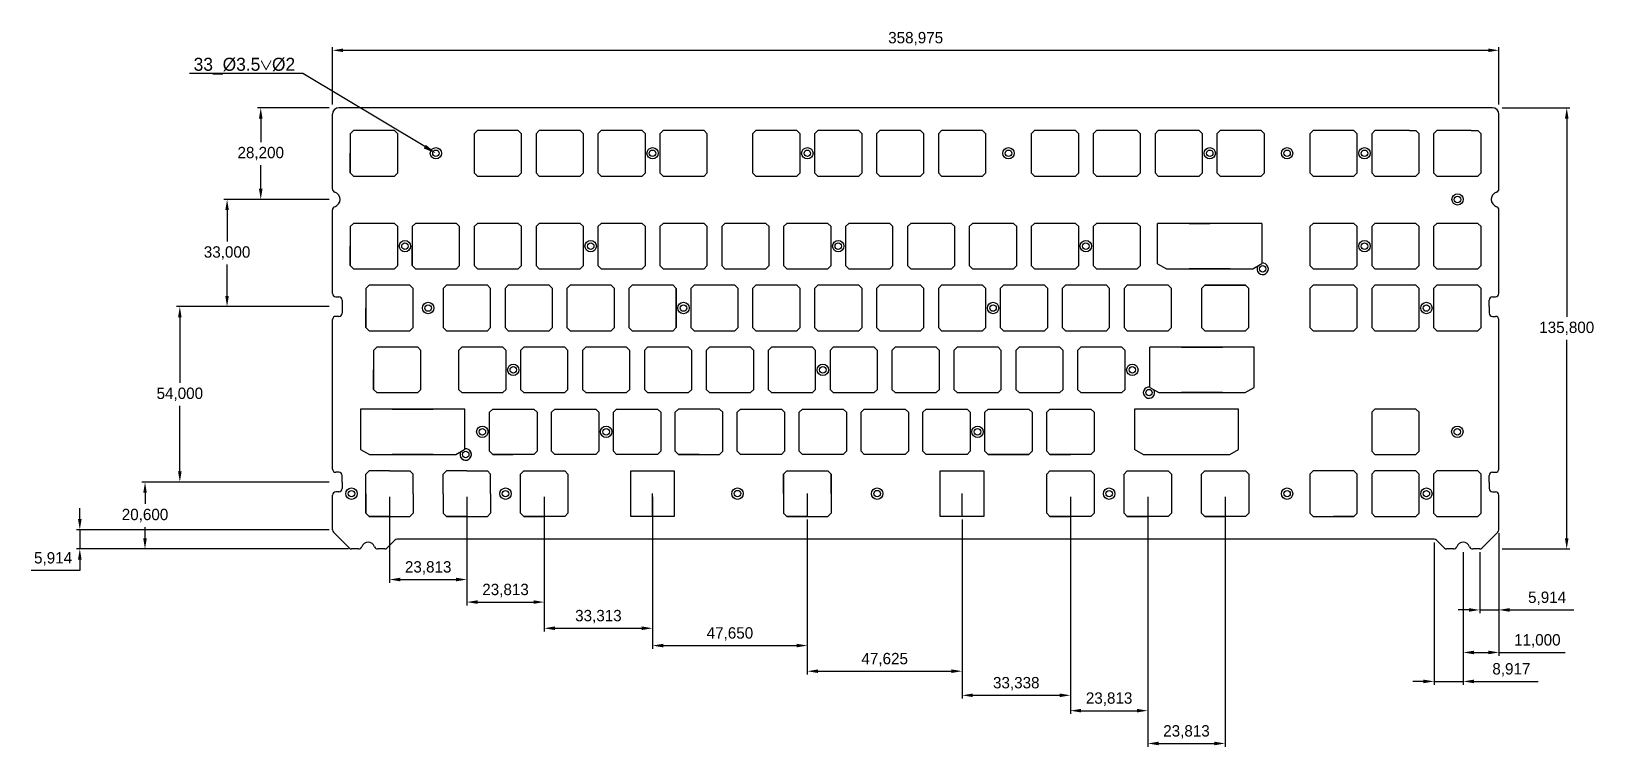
# Model space of a CAD drawing. Header units: millimetres. Extents: x -77 to 404, y -29 to 191.
import ezdxf
from ezdxf import colors
from ezdxf.entities.mleader import LeaderData, LeaderLine
from ezdxf.math import Vec2, Vec3

# ---------------------------------------------------------------- set-up
doc = ezdxf.new("R2010")
doc.units = ezdxf.units.MM
doc.header["$PDSIZE"] = -1
doc.dimstyles.new('ISO-25', dxfattribs={"dimtxt": 2.5, "dimasz": 2.5, "dimexe": 1.25, "dimexo": 0.625, "dimtad": 1, "dimtxsty": 'Standard', "dimcen": 2.5, "dimadec": 0, "dimazin": 0, "dimtfac": 1, "dimtmove": 0, "dimatfit": 3, "dimfxl": 1, "dimarcsym": 0})

msp = doc.modelspace()

# ---------------------------------------------------------------- blocks, each defined once
blk = doc.blocks.new('*D1')
at = {"color": 0, "lineweight": -2, "transparency": 16777216}
for p, q in [((14.76, 167.32), (-7.3, 167.32)), ((-6.3, 164.02), (-6.3, 156.79)), ((-6.3, 142.42), (-6.3, 149.65)), ((14.76, 139.12), (-7.3, 139.12))]:
    blk.add_line(p, q, dxfattribs=at)
at = {"color": 0, "transparency": 16777216}
for points in [[(-6.85, 164.02), (-5.75, 164.02), (-6.3, 167.32)], [(-6.85, 142.42), (-5.75, 142.42), (-6.3, 139.12)]]:
    blk.add_solid(points, dxfattribs=at)
at = {"layer": 'Defpoints', "color": 0, "transparency": 16777216}
for p in [(-6.3, 167.32), (15.76, 167.32), (15.76, 139.12)]:
    blk.add_point(p, dxfattribs=at)
at = {"color": 0, "transparency": 16777216, "insert": (-6.3, 153.22), "char_height": 3.5, "attachment_point": 5}
blk.add_mtext('28,200', dxfattribs=at)
blk = doc.blocks.new('*D2')
at = {"color": 0, "lineweight": -2, "transparency": 16777216}
for p, q in [((14.76, 139.12), (-17.66, 139.12)), ((-16.66, 135.82), (-16.66, 126.19)), ((-16.66, 109.42), (-16.66, 119.05)), ((14.76, 106.12), (-17.66, 106.12))]:
    blk.add_line(p, q, dxfattribs=at)
at = {"color": 0, "transparency": 16777216}
for points in [[(-17.21, 135.82), (-16.11, 135.82), (-16.66, 139.12)], [(-17.21, 109.42), (-16.11, 109.42), (-16.66, 106.12)]]:
    blk.add_solid(points, dxfattribs=at)
at = {"layer": 'Defpoints', "color": 0, "transparency": 16777216}
for p in [(15.76, 139.12), (-16.66, 106.12), (15.76, 106.12)]:
    blk.add_point(p, dxfattribs=at)
at = {"color": 0, "transparency": 16777216, "insert": (-16.66, 122.62), "char_height": 3.5, "attachment_point": 5}
blk.add_mtext('33,000', dxfattribs=at)
blk = doc.blocks.new('*D3')
at = {"color": 0, "lineweight": -2, "transparency": 16777216}
for p, q in [((14.76, 106.12), (-32.2, 106.12)), ((-31.2, 102.82), (-31.2, 82.69)), ((-31.2, 55.42), (-31.2, 75.55)), ((14.76, 52.12), (-32.2, 52.12))]:
    blk.add_line(p, q, dxfattribs=at)
at = {"color": 0, "transparency": 16777216}
for points in [[(-31.75, 102.82), (-30.65, 102.82), (-31.2, 106.12)], [(-31.75, 55.42), (-30.65, 55.42), (-31.2, 52.12)]]:
    blk.add_solid(points, dxfattribs=at)
at = {"layer": 'Defpoints', "color": 0, "transparency": 16777216}
for p in [(15.76, 106.12), (-31.2, 52.12), (15.76, 52.12)]:
    blk.add_point(p, dxfattribs=at)
at = {"color": 0, "transparency": 16777216, "insert": (-31.2, 79.12), "char_height": 3.5, "attachment_point": 5}
blk.add_mtext('54,000', dxfattribs=at)
blk = doc.blocks.new('*D4')
at = {"color": 0, "lineweight": -2, "transparency": 16777216}
for p, q in [((33.32, 47.55), (33.32, 21.12)), ((57.14, 47.55), (57.14, 21.12)), ((36.63, 22.12), (53.84, 22.12))]:
    blk.add_line(p, q, dxfattribs=at)
at = {"color": 0, "transparency": 16777216}
for points in [[(36.63, 22.67), (36.63, 21.57), (33.32, 22.12)], [(53.84, 22.67), (53.84, 21.57), (57.14, 22.12)]]:
    blk.add_solid(points, dxfattribs=at)
at = {"layer": 'Defpoints', "color": 0, "transparency": 16777216}
for p in [(33.32, 48.55), (57.14, 48.55), (57.14, 22.12)]:
    blk.add_point(p, dxfattribs=at)
at = {"color": 0, "transparency": 16777216, "insert": (45.23, 25.69), "char_height": 3.5, "attachment_point": 5}
blk.add_mtext('23,813', dxfattribs=at)
blk = doc.blocks.new('*D5')
at = {"color": 0, "lineweight": -2, "transparency": 16777216}
for p, q in [((57.14, 47.55), (57.14, 14.17)), ((80.95, 47.55), (80.95, 14.17)), ((60.44, 15.17), (77.65, 15.17))]:
    blk.add_line(p, q, dxfattribs=at)
at = {"color": 0, "transparency": 16777216}
for points in [[(60.44, 15.72), (60.44, 14.62), (57.14, 15.17)], [(77.65, 15.72), (77.65, 14.62), (80.95, 15.17)]]:
    blk.add_solid(points, dxfattribs=at)
at = {"layer": 'Defpoints', "color": 0, "transparency": 16777216}
for p in [(57.14, 48.55), (80.95, 48.55), (80.95, 15.17)]:
    blk.add_point(p, dxfattribs=at)
at = {"color": 0, "transparency": 16777216, "insert": (69.04, 18.74), "char_height": 3.5, "attachment_point": 5}
blk.add_mtext('23,813', dxfattribs=at)
blk = doc.blocks.new('*D7')
at = {"color": 0, "lineweight": -2, "transparency": 16777216}
for p, q in [((242.87, 47.55), (242.87, -19.25)), ((266.69, 47.55), (266.69, -19.25)), ((246.18, -18.25), (263.39, -18.25))]:
    blk.add_line(p, q, dxfattribs=at)
at = {"color": 0, "transparency": 16777216}
for points in [[(246.18, -17.7), (246.18, -18.8), (242.87, -18.25)], [(263.39, -17.7), (263.39, -18.8), (266.69, -18.25)]]:
    blk.add_solid(points, dxfattribs=at)
at = {"layer": 'Defpoints', "color": 0, "transparency": 16777216}
for p in [(242.87, 48.55), (266.69, 48.55), (266.69, -18.25)]:
    blk.add_point(p, dxfattribs=at)
at = {"color": 0, "transparency": 16777216, "insert": (254.78, -14.69), "char_height": 3.5, "attachment_point": 5}
blk.add_mtext('23,813', dxfattribs=at)
blk = doc.blocks.new('*D8')
at = {"color": 0, "lineweight": -2, "transparency": 16777216}
for p, q in [((266.69, 47.55), (266.69, -29.35)), ((290.5, 47.55), (290.5, -29.35)), ((269.99, -28.35), (287.2, -28.35))]:
    blk.add_line(p, q, dxfattribs=at)
at = {"color": 0, "transparency": 16777216}
for points in [[(269.99, -27.8), (269.99, -28.9), (266.69, -28.35)], [(287.2, -27.8), (287.2, -28.9), (290.5, -28.35)]]:
    blk.add_solid(points, dxfattribs=at)
at = {"layer": 'Defpoints', "color": 0, "transparency": 16777216}
for p in [(266.69, 48.55), (290.5, 48.55), (290.5, -28.35)]:
    blk.add_point(p, dxfattribs=at)
at = {"color": 0, "transparency": 16777216, "insert": (278.59, -24.79), "char_height": 3.5, "attachment_point": 5}
blk.add_mtext('23,813', dxfattribs=at)
blk = doc.blocks.new('*D9')
at = {"color": 0, "lineweight": -2, "transparency": 16777216}
for p, q in [((375.74, 167.32), (396.61, 167.32)), ((395.61, 164.02), (395.61, 102.99)), ((395.61, 34.82), (395.61, 95.85)), ((375.74, 31.52), (396.61, 31.52))]:
    blk.add_line(p, q, dxfattribs=at)
at = {"color": 0, "transparency": 16777216}
for points in [[(395.06, 164.02), (396.16, 164.02), (395.61, 167.32)], [(395.06, 34.82), (396.16, 34.82), (395.61, 31.52)]]:
    blk.add_solid(points, dxfattribs=at)
at = {"layer": 'Defpoints', "color": 0, "transparency": 16777216}
for p in [(374.74, 167.32), (374.74, 31.52), (395.61, 31.52)]:
    blk.add_point(p, dxfattribs=at)
at = {"color": 0, "transparency": 16777216, "insert": (395.61, 99.42), "char_height": 3.5, "attachment_point": 5}
blk.add_mtext('135,800', dxfattribs=at)
blk = doc.blocks.new('*D10')
at = {"color": 0, "lineweight": -2, "transparency": 16777216}
for p, q in [((15.76, 168.32), (15.76, 186.02)), ((19.06, 185.02), (371.44, 185.02)), ((374.74, 168.32), (374.74, 186.02))]:
    blk.add_line(p, q, dxfattribs=at)
at = {"color": 0, "transparency": 16777216}
for points in [[(19.06, 185.57), (19.06, 184.47), (15.76, 185.02)], [(371.44, 185.57), (371.44, 184.47), (374.74, 185.02)]]:
    blk.add_solid(points, dxfattribs=at)
at = {"layer": 'Defpoints', "color": 0, "transparency": 16777216}
for p in [(374.74, 185.02), (15.76, 167.32), (374.74, 167.32)]:
    blk.add_point(p, dxfattribs=at)
at = {"color": 0, "transparency": 16777216, "insert": (195.25, 188.59), "char_height": 3.5, "attachment_point": 5}
blk.add_mtext('358,975', dxfattribs=at)
blk = doc.blocks.new('*D11')
at = {"color": 0, "lineweight": -2, "transparency": 16777216}
for p, q in [((14.76, 52.12), (-42.91, 52.12)), ((-41.91, 48.82), (-41.91, 45.39)), ((-41.91, 34.82), (-41.91, 38.25)), ((14.86, 31.52), (-42.91, 31.52))]:
    blk.add_line(p, q, dxfattribs=at)
at = {"color": 0, "transparency": 16777216}
for points in [[(-42.46, 48.82), (-41.36, 48.82), (-41.91, 52.12)], [(-42.46, 34.82), (-41.36, 34.82), (-41.91, 31.52)]]:
    blk.add_solid(points, dxfattribs=at)
at = {"layer": 'Defpoints', "color": 0, "transparency": 16777216}
for p in [(15.76, 52.12), (-41.91, 31.52), (15.86, 31.52)]:
    blk.add_point(p, dxfattribs=at)
at = {"color": 0, "transparency": 16777216, "insert": (-41.91, 41.82), "char_height": 3.5, "attachment_point": 5}
blk.add_mtext('20,600', dxfattribs=at)
blk = doc.blocks.new('*D12')
at = {"color": 0, "lineweight": -2, "transparency": 16777216}
for p, q in [((-61.98, 40.74), (-61.98, 44.04)), ((14.76, 37.43), (-62.98, 37.43)), ((-61.98, 37.43), (-61.98, 31.52)), ((20.68, 31.52), (-62.98, 31.52)), ((-61.98, 24.92), (-76.92, 24.92)), ((-61.98, 28.22), (-61.98, 24.92))]:
    blk.add_line(p, q, dxfattribs=at)
at = {"color": 0, "transparency": 16777216}
for points in [[(-62.53, 40.74), (-61.43, 40.74), (-61.98, 37.43)], [(-62.53, 28.22), (-61.43, 28.22), (-61.98, 31.52)]]:
    blk.add_solid(points, dxfattribs=at)
at = {"layer": 'Defpoints', "color": 0, "transparency": 16777216}
for p in [(15.76, 37.43), (-61.98, 31.52), (21.68, 31.52)]:
    blk.add_point(p, dxfattribs=at)
at = {"color": 0, "transparency": 16777216, "insert": (-70.21, 28.48), "char_height": 3.5, "attachment_point": 5}
blk.add_mtext('5,914', dxfattribs=at)
blk = doc.blocks.new('*D13')
at = {"color": 0, "lineweight": -2, "transparency": 16777216}
for p, q in [((374.74, 36.43), (374.74, 11.76)), ((368.82, 30.52), (368.82, 11.76)), ((365.52, 12.76), (362.22, 12.76)), ((368.82, 12.76), (374.74, 12.76)), ((378.04, 12.76), (397.81, 12.76))]:
    blk.add_line(p, q, dxfattribs=at)
at = {"color": 0, "transparency": 16777216}
for points in [[(365.52, 13.31), (365.52, 12.21), (368.82, 12.76)], [(378.04, 13.31), (378.04, 12.21), (374.74, 12.76)]]:
    blk.add_solid(points, dxfattribs=at)
at = {"layer": 'Defpoints', "color": 0, "transparency": 16777216}
for p in [(374.74, 37.43), (368.82, 31.52), (374.74, 12.76)]:
    blk.add_point(p, dxfattribs=at)
at = {"color": 0, "transparency": 16777216, "insert": (389.57, 16.33), "char_height": 3.5, "attachment_point": 5}
blk.add_mtext('5,914', dxfattribs=at)
blk = doc.blocks.new('*D14')
at = {"color": 0, "lineweight": -2, "transparency": 16777216}
for p, q in [((374.74, 36.43), (374.74, -1.33)), ((363.74, 30.52), (363.74, -1.33)), ((367.04, -0.33), (371.44, -0.33)), ((374.74, -0.33), (395.09, -0.33))]:
    blk.add_line(p, q, dxfattribs=at)
at = {"color": 0, "transparency": 16777216}
for points in [[(367.04, 0.22), (367.04, -0.88), (363.74, -0.33)], [(371.44, 0.22), (371.44, -0.88), (374.74, -0.33)]]:
    blk.add_solid(points, dxfattribs=at)
at = {"layer": 'Defpoints', "color": 0, "transparency": 16777216}
for p in [(374.74, 37.43), (363.74, 31.52), (374.74, -0.33)]:
    blk.add_point(p, dxfattribs=at)
at = {"color": 0, "transparency": 16777216, "insert": (386.56, 3.23), "char_height": 3.5, "attachment_point": 5}
blk.add_mtext('11,000', dxfattribs=at)
blk = doc.blocks.new('*D15')
at = {"color": 0, "lineweight": -2, "transparency": 16777216}
for p, q in [((354.82, 33.55), (354.82, -10.25)), ((363.74, 30.52), (363.74, -10.25)), ((351.52, -9.25), (348.22, -9.25)), ((354.82, -9.25), (363.74, -9.25)), ((367.04, -9.25), (386.81, -9.25))]:
    blk.add_line(p, q, dxfattribs=at)
at = {"color": 0, "transparency": 16777216}
for points in [[(351.52, -8.7), (351.52, -9.8), (354.82, -9.25)], [(367.04, -8.7), (367.04, -9.8), (363.74, -9.25)]]:
    blk.add_solid(points, dxfattribs=at)
at = {"layer": 'Defpoints', "color": 0, "transparency": 16777216}
for p in [(354.82, 34.55), (363.74, 31.52), (363.74, -9.25)]:
    blk.add_point(p, dxfattribs=at)
at = {"color": 0, "transparency": 16777216, "insert": (378.57, -5.69), "char_height": 3.5, "attachment_point": 5}
blk.add_mtext('8,917', dxfattribs=at)
blk = doc.blocks.new('*D19')
at = {"color": 0, "lineweight": -2, "transparency": 16777216}
for p, q in [((114.26, 47.6), (114.26, 6.12)), ((80.95, 40.55), (80.95, 6.12)), ((84.25, 7.12), (110.96, 7.12))]:
    blk.add_line(p, q, dxfattribs=at)
at = {"color": 0, "transparency": 16777216}
for points in [[(84.25, 7.67), (84.25, 6.57), (80.95, 7.12)], [(110.96, 7.67), (110.96, 6.57), (114.26, 7.12)]]:
    blk.add_solid(points, dxfattribs=at)
at = {"layer": 'Defpoints', "color": 0, "transparency": 16777216}
for p in [(114.26, 48.6), (80.95, 41.55), (114.26, 7.12)]:
    blk.add_point(p, dxfattribs=at)
at = {"color": 0, "transparency": 16777216, "insert": (97.61, 10.69), "char_height": 3.5, "attachment_point": 5}
blk.add_mtext('33,313', dxfattribs=at)
blk = doc.blocks.new('*D20')
at = {"color": 0, "lineweight": -2, "transparency": 16777216}
for p, q in [((114.26, 40.6), (114.26, 0.79)), ((161.91, 40.55), (161.91, 0.79)), ((117.56, 1.79), (158.61, 1.79))]:
    blk.add_line(p, q, dxfattribs=at)
at = {"color": 0, "transparency": 16777216}
for points in [[(117.56, 2.34), (117.56, 1.24), (114.26, 1.79)], [(158.61, 2.34), (158.61, 1.24), (161.91, 1.79)]]:
    blk.add_solid(points, dxfattribs=at)
at = {"layer": 'Defpoints', "color": 0, "transparency": 16777216}
for p in [(114.26, 41.6), (161.91, 41.55), (161.91, 1.79)]:
    blk.add_point(p, dxfattribs=at)
at = {"color": 0, "transparency": 16777216, "insert": (138.09, 5.35), "char_height": 3.5, "attachment_point": 5}
blk.add_mtext('47,650', dxfattribs=at)
blk = doc.blocks.new('*D21')
at = {"color": 0, "lineweight": -2, "transparency": 16777216}
for p, q in [((161.91, 40.55), (161.91, -7.1)), ((209.54, 40.6), (209.54, -7.1)), ((165.21, -6.1), (206.24, -6.1))]:
    blk.add_line(p, q, dxfattribs=at)
at = {"color": 0, "transparency": 16777216}
for points in [[(165.21, -5.55), (165.21, -6.65), (161.91, -6.1)], [(206.24, -5.55), (206.24, -6.65), (209.54, -6.1)]]:
    blk.add_solid(points, dxfattribs=at)
at = {"layer": 'Defpoints', "color": 0, "transparency": 16777216}
for p in [(161.91, 41.55), (209.54, 41.6), (209.54, -6.1)]:
    blk.add_point(p, dxfattribs=at)
at = {"color": 0, "transparency": 16777216, "insert": (185.72, -2.54), "char_height": 3.5, "attachment_point": 5}
blk.add_mtext('47,625', dxfattribs=at)
blk = doc.blocks.new('*D22')
at = {"color": 0, "lineweight": -2, "transparency": 16777216}
for p, q in [((209.54, 40.6), (209.54, -14.52)), ((242.87, 40.55), (242.87, -14.52)), ((212.84, -13.52), (239.57, -13.52))]:
    blk.add_line(p, q, dxfattribs=at)
at = {"color": 0, "transparency": 16777216}
for points in [[(212.84, -12.97), (212.84, -14.07), (209.54, -13.52)], [(239.57, -12.97), (239.57, -14.07), (242.87, -13.52)]]:
    blk.add_solid(points, dxfattribs=at)
at = {"layer": 'Defpoints', "color": 0, "transparency": 16777216}
for p in [(209.54, 41.6), (242.87, 41.55), (242.87, -13.52)]:
    blk.add_point(p, dxfattribs=at)
at = {"color": 0, "transparency": 16777216, "insert": (226.21, -9.96), "char_height": 3.5, "attachment_point": 5}
blk.add_mtext('33,338', dxfattribs=at)

# ---------------------------------------------------------------- dimensions: what is measured, and where the dimension line sits
at = {"color": 2, "true_color": 0xf1eb1f}
for base, p1, p2, picture, middle in [((374.7374, 185.0198), (15.7624, 167.3203), (374.7374, 167.3203), '*D10', (195.2499, 188.5855)), ((363.7374, -9.2524), (354.8207, 34.5453), (363.7374, 31.5203), '*D15', (378.5737, -5.6867)), ((374.7374, 12.7604), (368.8231, 31.5203), (374.7374, 37.4345), '*D13', (389.5737, 16.326)), ((374.7374, -0.3332), (363.7374, 31.5203), (374.7374, 37.4345), '*D14', (386.5634, 3.2325))]:
    dim = msp.add_linear_dim(base=base, p1=p1, p2=p2, dimstyle='ISO-25', override={"dimtxt": 3.5, "dimasz": 3.302, "dimexe": 1, "dimexo": 1, "dimgap": 1.524, "dimtih": 1, "dimtoh": 1, "dimdec": 3, "dimzin": 0, "dimadec": 2, "dimtdec": 3, "dimtzin": 0}, dxfattribs=at)
    dim.commit()
    dim.dimension.update_dxf_attribs({"geometry": picture, "text_midpoint": middle})
for base, p1, p2, picture, middle in [((-6.2997, 167.3203), (15.7624, 139.1203), (15.7624, 167.3203), '*D1', (-6.2997, 153.2203)), ((-16.6644, 106.1203), (15.7624, 139.1203), (15.7624, 106.1203), '*D2', (-16.6644, 122.6203)), ((-31.2026, 52.1203), (15.7624, 106.1203), (15.7624, 52.1203), '*D3', (-31.2026, 79.1203))]:
    dim = msp.add_linear_dim(base=base, p1=p1, p2=p2, angle=90, dimstyle='ISO-25', override={"dimtxt": 3.5, "dimasz": 3.302, "dimexe": 1, "dimexo": 1, "dimgap": 1.524, "dimtih": 1, "dimtoh": 1, "dimdec": 3, "dimzin": 0, "dimadec": 2, "dimtdec": 3, "dimtzin": 0})
    dim.commit()
    dim.dimension.update_dxf_attribs({"geometry": picture, "text_midpoint": middle})
for base, p1, p2, picture, middle in [((395.6116, 31.5203), (374.7374, 167.3203), (374.7374, 31.5203), '*D9', (395.6116, 99.4203)), ((-41.9086, 31.5203), (15.7624, 52.1203), (15.8612, 31.5203), '*D11', (-41.9086, 41.8203)), ((-61.9756, 31.5203), (15.7624, 37.4345), (21.6766, 31.5203), '*D12', (-70.2079, 28.4819))]:
    dim = msp.add_linear_dim(base=base, p1=p1, p2=p2, angle=90, dimstyle='ISO-25', override={"dimtxt": 3.5, "dimasz": 3.302, "dimexe": 1, "dimexo": 1, "dimgap": 1.524, "dimtih": 1, "dimtoh": 1, "dimdec": 3, "dimzin": 0, "dimadec": 2, "dimtdec": 3, "dimtzin": 0}, dxfattribs=at)
    dim.commit()
    dim.dimension.update_dxf_attribs({"geometry": picture, "text_midpoint": middle})
at = {"color": 51, "true_color": 0xf7f281}
for base, p1, p2, picture, middle in [((57.1373557006, 22.120061381), (33.3248557006, 48.545272006), (57.1373557006, 48.545272006), '*D4', (45.2311057006, 25.6857280477)), ((80.9498557006, 15.1724588595), (57.1373557006, 48.545272006), (80.9498557006, 48.5512308831), '*D5', (69.0436057006, 18.7381255262)), ((114.2623557006, 7.1200290234), (80.9498557006, 41.5512308831), (114.2623557006, 48.5982514446), '*D19', (97.6061057006, 10.68569569)), ((266.6873557006, -18.250708419), (242.8748557006, 48.545272006), (266.6873557006, 48.545272006), '*D7', (254.7811057006, -14.6850417524)), ((290.4998557006, -28.3534719925), (266.6873557006, 48.545272006), (290.4998557006, 48.545272006), '*D8', (278.5936057006, -24.7878053258)), ((161.9124, 1.7882), (114.2624, 41.5983), (161.9124, 41.5483), '*D20', (138.0874, 5.3538)), ((209.5374, -6.1024), (161.9124, 41.5483), (209.5374, 41.5983), '*D21', (185.7249, -2.5367)), ((242.8748557006, -13.5218393085), (209.5373557006, 41.5982514446), (242.8748557006, 41.545272006), '*D22', (226.2061057006, -9.9561726419))]:
    dim = msp.add_linear_dim(base=base, p1=p1, p2=p2, dimstyle='ISO-25', override={"dimtxt": 3.5, "dimasz": 3.302, "dimexe": 1, "dimexo": 1, "dimgap": 1.524, "dimtih": 1, "dimtoh": 1, "dimdec": 3, "dimzin": 0, "dimadec": 2, "dimtdec": 3, "dimtzin": 0}, dxfattribs=at)
    dim.commit()
    dim.dimension.update_dxf_attribs({"geometry": picture, "text_midpoint": middle})

# ---------------------------------------------------------------- linework, layer by layer
at = {"color": 7, "true_color": 0xffffff}
for p, q in [((15.7624, 142.3175), (15.7624, 165.3203)), ((15.7624, 142.3175), (15.7624, 165.3203)), ((15.7624, 142.3175), (15.7624, 165.3203)), ((374.7374, 142.3175), (374.7374, 165.3203)), ((374.7374, 142.3175), (374.7374, 165.3203)), ((374.7374, 142.3175), (374.7374, 165.3203)), ((347.1874, 160.3203), (349.1874, 160.3203)), ((347.1874, 160.3203), (349.1874, 160.3203)), ((347.1874, 160.3203), (349.1874, 160.3203)), ((350.1874, 159.3203), (349.1874, 160.3203)), ((350.1874, 159.3203), (349.1874, 160.3203)), ((350.1874, 159.3203), (349.1874, 160.3203)), ((350.1874, 157.3203), (350.1874, 159.3203)), ((350.1874, 157.3203), (350.1874, 159.3203)), ((350.1874, 157.3203), (350.1874, 159.3203)), ((366.2374, 160.3203), (368.2374, 160.3203)), ((366.2374, 160.3203), (368.2374, 160.3203)), ((366.2374, 160.3203), (368.2374, 160.3203)), ((369.2374, 159.3203), (368.2374, 160.3203)), ((369.2374, 159.3203), (368.2374, 160.3203)), ((369.2374, 159.3203), (368.2374, 160.3203)), ((369.2374, 157.3203), (369.2374, 159.3203)), ((369.2374, 157.3203), (369.2374, 159.3203)), ((369.2374, 157.3203), (369.2374, 159.3203)), ((22.2624, 146.3203), (34.8624, 146.3203)), ((22.2624, 146.3203), (34.8624, 146.3203)), ((22.2624, 146.3203), (34.8624, 146.3203)), ((288.9624, 146.3203), (295.2624, 146.3203)), ((288.9624, 146.3203), (295.2624, 146.3203)), ((15.7624, 110.1203), (15.7624, 135.923)), ((15.7624, 110.1203), (15.7624, 135.923)), ((15.7624, 110.1203), (15.7624, 135.923)), ((374.7374, 110.1203), (374.7374, 135.923)), ((374.7374, 110.1203), (374.7374, 135.923)), ((374.7374, 110.1203), (374.7374, 135.923)), ((301.7874, 131.7453), (269.6874, 131.7453)), ((269.6874, 119.333), (269.6874, 131.7453)), ((301.7874, 131.7453), (301.7874, 119.348)), ((22.2624, 117.7453), (28.5624, 117.7453)), ((22.2624, 117.7453), (28.5624, 117.7453)), ((269.6874, 119.333), (272.4374, 117.7453)), ((279.4374, 117.7512), (285.7374, 117.7512)), ((279.4374, 117.7512), (285.7374, 117.7512)), ((279.4374, 117.7512), (285.7374, 117.7512)), ((279.4374, 117.7512), (285.7374, 117.7512)), ((299.0374, 117.7453), (301.7874, 119.348)), ((49.8374, 111.6953), (49.8374, 99.6953)), ((121.5874, 111.6953), (121.5874, 99.6953)), ((284.1999, 112.6953), (296.7999, 112.6953)), ((15.7624, 56.1203), (15.7624, 102.1203)), ((15.7624, 56.1203), (15.7624, 102.1203)), ((15.7624, 56.1203), (15.7624, 102.1203)), ((374.7374, 56.1203), (374.7374, 102.1203)), ((374.7374, 56.1203), (374.7374, 102.1203)), ((374.7374, 56.1203), (374.7374, 102.1203)), ((336.5874, 98.6953), (342.8874, 98.6953)), ((336.5874, 98.6953), (342.8874, 98.6953)), ((43.0061, 92.6453), (42.0061, 93.6453)), ((43.0061, 92.6453), (42.0061, 93.6453)), ((43.0061, 90.6453), (43.0061, 92.6453)), ((43.0061, 90.6453), (43.0061, 92.6453)), ((267.3061, 81.248), (267.3061, 93.6453)), ((299.4061, 93.6453), (267.3061, 93.6453)), ((299.4061, 81.233), (299.4061, 93.6453)), ((29.4061, 79.6453), (35.7061, 79.6453)), ((29.4061, 79.6453), (42.0061, 79.6453)), ((29.4061, 79.6453), (35.7061, 79.6453)), ((29.4061, 79.6453), (42.0061, 79.6453)), ((34.1686, 79.6453), (40.4686, 79.6453)), ((34.1686, 79.6453), (40.4686, 79.6453)), ((55.5999, 79.6453), (61.8999, 79.6453)), ((55.5999, 79.6453), (61.8999, 79.6453)), ((246.0999, 79.6453), (252.3999, 79.6453)), ((246.0999, 79.6453), (252.3999, 79.6453)), ((267.3061, 81.248), (270.0561, 79.6453)), ((277.0561, 79.6512), (283.3561, 79.6512)), ((277.0561, 79.6512), (283.3561, 79.6512)), ((277.0561, 79.6512), (283.3561, 79.6512)), ((277.0561, 79.6512), (283.3561, 79.6512)), ((296.6561, 79.6453), (299.4061, 81.233)), ((56.5186, 74.5983), (24.4186, 74.5983)), ((24.4186, 74.5983), (24.4186, 62.186)), ((56.5186, 62.201), (56.5186, 74.5983)), ((294.6436, 74.5953), (262.5436, 74.5953)), ((262.5436, 74.5953), (262.5436, 62.183)), ((294.6436, 62.183), (294.6436, 74.5953)), ((24.4186, 62.186), (27.1686, 60.5983)), ((34.1686, 60.6012), (40.4686, 60.6012)), ((34.1686, 60.6012), (40.4686, 60.6012)), ((34.1686, 60.6012), (40.4686, 60.6012)), ((34.1686, 60.6012), (40.4686, 60.6012)), ((34.1686, 60.6012), (40.4686, 60.6012)), ((34.1686, 60.6012), (40.4686, 60.6012)), ((34.1686, 60.6012), (40.4686, 60.6012)), ((34.1686, 60.6012), (40.4686, 60.6012)), ((53.7686, 60.5983), (56.5186, 62.201)), ((65.1249, 60.6012), (71.4249, 60.6012)), ((65.1249, 60.6012), (71.4249, 60.6012)), ((65.1249, 60.6012), (71.4249, 60.6012)), ((65.1249, 60.6012), (71.4249, 60.6012)), ((65.1249, 60.6012), (71.4249, 60.6012)), ((65.1249, 60.6012), (71.4249, 60.6012)), ((217.5249, 60.6012), (230.1249, 60.6012)), ((236.5749, 60.6012), (242.8749, 60.6012)), ((236.5749, 60.6012), (242.8749, 60.6012)), ((265.2936, 60.5953), (262.5436, 62.183)), ((291.8936, 60.5953), (294.6436, 62.183)), ((27.0249, 55.5453), (26.0249, 54.5453)), ((26.0249, 52.5453), (26.0249, 54.5453)), ((29.0249, 55.5453), (27.0249, 55.5453)), ((121.0624, 55.4983), (107.4624, 55.4983)), ((107.4624, 55.4983), (107.4624, 41.5983)), ((121.0624, 41.5983), (121.0624, 55.4983)), ((216.3374, 55.4983), (202.7374, 55.4983)), ((202.7374, 55.4983), (202.7374, 41.5983)), ((216.3374, 41.5983), (216.3374, 55.4983)), ((15.7624, 37.4345), (15.7624, 48.1203)), ((15.7624, 37.4345), (15.7624, 48.1203)), ((15.7624, 37.4345), (15.7624, 48.1203)), ((114.2624, 41.5983), (114.2624, 48.5983)), ((161.9124, 41.5483), (161.9124, 48.5483)), ((209.5374, 41.5983), (209.5374, 48.5983)), ((374.7374, 37.4345), (374.7374, 48.1203)), ((374.7374, 37.4345), (374.7374, 48.1203)), ((374.7374, 37.4345), (374.7374, 48.1203)), ((27.0249, 41.5453), (33.3249, 41.5453)), ((30.9436, 41.5453), (35.7061, 41.5453)), ((50.8374, 41.5453), (57.1374, 41.5453)), ((50.8374, 41.5453), (57.1374, 41.5453)), ((50.8374, 41.5453), (57.1374, 41.5453)), ((74.6499, 41.5512), (80.9499, 41.5512)), ((74.6499, 41.5512), (80.9499, 41.5512)), ((107.4624, 41.5983), (121.0624, 41.5983)), ((107.4624, 41.5983), (114.2624, 41.5983)), ((155.6124, 41.5483), (161.9124, 41.5483)), ((155.6124, 41.5483), (161.9124, 41.5483)), ((202.7374, 41.5983), (216.3374, 41.5983)), ((202.7374, 41.5983), (209.5374, 41.5983)), ((236.5749, 41.5453), (242.8749, 41.5453)), ((236.5749, 41.5453), (242.8749, 41.5453)), ((260.3874, 41.5453), (266.6874, 41.5453)), ((284.1999, 41.5453), (290.4999, 41.5453)), ((284.1999, 41.5453), (290.4999, 41.5453)), ((330.1374, 41.5453), (323.8374, 41.5453)), ((330.1374, 41.5453), (323.8374, 41.5453)), ((330.1374, 41.5453), (323.8374, 41.5453)), ((336.5874, 41.5453), (342.8874, 41.5453)), ((336.5874, 41.5453), (342.8874, 41.5453))]:
    msp.add_line(p, q, dxfattribs=at)
for p, q in [((372.7374, 167.3203), (17.7624, 167.3203)), ((372.7374, 167.3203), (17.7624, 167.3203)), ((372.7374, 167.3203), (17.7624, 167.3203)), ((21.2624, 147.3203), (21.2624, 153.3203)), ((21.2624, 147.3203), (21.2624, 153.3203)), ((60.3624, 146.3203), (66.6624, 146.3203)), ((60.3624, 146.3203), (66.6624, 146.3203)), ((117.5124, 146.3203), (123.8124, 146.3203)), ((117.5124, 146.3203), (123.8124, 146.3203)), ((146.0874, 146.3203), (152.3874, 146.3203)), ((146.0874, 146.3203), (152.3874, 146.3203)), ((203.2374, 146.3203), (209.5374, 146.3203)), ((203.2374, 146.3203), (209.5374, 146.3203)), ((231.8124, 146.3203), (238.1124, 146.3203)), ((231.8124, 146.3203), (238.1124, 146.3203)), ((288.9624, 146.3203), (295.2624, 146.3203)), ((288.9624, 146.3203), (295.2624, 146.3203)), ((317.5374, 146.3203), (323.8374, 146.3203)), ((317.5374, 146.3203), (323.8374, 146.3203)), ((279.4374, 131.7453), (285.7374, 131.7453)), ((279.4374, 131.7453), (285.7374, 131.7453)), ((279.4374, 131.7453), (285.7374, 131.7453)), ((279.4374, 131.7453), (285.7374, 131.7453)), ((21.2624, 118.7453), (21.2624, 124.7453)), ((21.2624, 118.7453), (21.2624, 124.7453)), ((40.3124, 118.7453), (40.3124, 124.7453)), ((40.3124, 118.7453), (40.3124, 124.7453)), ((22.2624, 117.7453), (28.5624, 117.7453)), ((22.2624, 117.7453), (28.5624, 117.7453)), ((41.3124, 117.7453), (47.6124, 117.7453)), ((41.3124, 117.7453), (47.6124, 117.7453)), ((60.3624, 117.7453), (66.6624, 117.7453)), ((60.3624, 117.7453), (66.6624, 117.7453)), ((79.4124, 117.7453), (85.7124, 117.7453)), ((79.4124, 117.7453), (85.7124, 117.7453)), ((136.5624, 117.7453), (142.8624, 117.7453)), ((136.5624, 117.7453), (142.8624, 117.7453)), ((212.7624, 117.7453), (219.0624, 117.7453)), ((212.7624, 117.7453), (219.0624, 117.7453)), ((250.8624, 117.7453), (257.1624, 117.7453)), ((250.8624, 117.7453), (257.1624, 117.7453)), ((292.0374, 117.7512), (279.4374, 117.7512)), ((279.4374, 117.7512), (285.7374, 117.7512)), ((292.0374, 117.7512), (279.4374, 117.7512)), ((279.4374, 117.7512), (285.7374, 117.7512)), ((292.0374, 117.7512), (279.4374, 117.7512)), ((279.4374, 117.7512), (285.7374, 117.7512)), ((292.0374, 117.7512), (279.4374, 117.7512)), ((279.4374, 117.7512), (285.7374, 117.7512)), ((317.5374, 117.7512), (323.8374, 117.7512)), ((317.5374, 117.7512), (323.8374, 117.7512)), ((16.7624, 109.1203), (17.7624, 109.1203)), ((16.7624, 109.1203), (17.7624, 109.1203)), ((16.7624, 109.1203), (17.7624, 109.1203)), ((18.7624, 108.1203), (18.7624, 104.1203)), ((18.7624, 108.1203), (18.7624, 104.1203)), ((18.7624, 108.1203), (18.7624, 104.1203)), ((371.7374, 106.1203), (371.7374, 108.1203)), ((371.7374, 106.1203), (371.7374, 108.1203)), ((371.7374, 106.1203), (371.7374, 108.1203)), ((371.7374, 106.1203), (371.7374, 104.1203)), ((371.7374, 106.1203), (371.7374, 104.1203)), ((371.7374, 106.1203), (371.7374, 104.1203)), ((372.7374, 109.1203), (373.7374, 109.1203)), ((372.7374, 109.1203), (373.7374, 109.1203)), ((372.7374, 109.1203), (373.7374, 109.1203)), ((17.7624, 103.1203), (16.7624, 103.1203)), ((17.7624, 103.1203), (16.7624, 103.1203)), ((17.7624, 103.1203), (16.7624, 103.1203)), ((26.0249, 99.6953), (26.0249, 105.6953)), ((26.0249, 99.6953), (26.0249, 105.6953)), ((372.7374, 103.1203), (373.7374, 103.1203)), ((372.7374, 103.1203), (373.7374, 103.1203)), ((372.7374, 103.1203), (373.7374, 103.1203)), ((27.0249, 98.6953), (39.6249, 98.6953)), ((27.0249, 98.6953), (39.6249, 98.6953)), ((27.0249, 98.6953), (39.6249, 98.6953)), ((50.8374, 98.6953), (63.4374, 98.6953)), ((50.8374, 98.6953), (57.1374, 98.6953)), ((50.8374, 98.6953), (63.4374, 98.6953)), ((50.8374, 98.6953), (57.1374, 98.6953)), ((50.8374, 98.6953), (63.4374, 98.6953)), ((107.9874, 98.6953), (114.2874, 98.6953)), ((107.9874, 98.6953), (114.2874, 98.6953)), ((146.0874, 98.6953), (152.3874, 98.6953)), ((146.0874, 98.6953), (152.3874, 98.6953)), ((184.1874, 98.6953), (190.4874, 98.6953)), ((184.1874, 98.6953), (190.4874, 98.6953)), ((241.3374, 98.6953), (247.6374, 98.6953)), ((241.3374, 98.6953), (247.6374, 98.6953)), ((260.3874, 98.6953), (266.6874, 98.6953)), ((260.3874, 98.6953), (266.6874, 98.6953)), ((317.5374, 98.6953), (323.8374, 98.6953)), ((317.5374, 98.6953), (323.8374, 98.6953)), ((277.0561, 93.6453), (283.3561, 93.6453)), ((277.0561, 93.6453), (283.3561, 93.6453)), ((283.3561, 93.6453), (289.6561, 93.6453)), ((283.3561, 93.6453), (289.6561, 93.6453)), ((28.4061, 80.6453), (28.4061, 86.6453)), ((28.4061, 80.6453), (28.4061, 86.6453)), ((29.4061, 79.6453), (35.7061, 79.6453)), ((29.4061, 79.6453), (35.7061, 79.6453)), ((34.1686, 79.6453), (40.4686, 79.6453)), ((34.1686, 79.6453), (40.4686, 79.6453)), ((55.5999, 79.6453), (61.8999, 79.6453)), ((55.5999, 79.6453), (61.8999, 79.6453)), ((131.7999, 79.6453), (138.0999, 79.6453)), ((131.7999, 79.6453), (138.0999, 79.6453)), ((246.0999, 79.6453), (252.3999, 79.6453)), ((246.0999, 79.6453), (252.3999, 79.6453)), ((289.6561, 79.6512), (277.0561, 79.6512)), ((277.0561, 79.6512), (283.3561, 79.6512)), ((289.6561, 79.6512), (277.0561, 79.6512)), ((277.0561, 79.6512), (283.3561, 79.6512)), ((34.1686, 74.5953), (46.7686, 74.5953)), ((34.1686, 74.5953), (40.4686, 74.5953)), ((34.1686, 74.5953), (40.4686, 74.5953)), ((34.1686, 74.5953), (46.7686, 74.5953)), ((34.1686, 74.5953), (40.4686, 74.5953)), ((34.1686, 74.5953), (40.4686, 74.5953)), ((40.4686, 74.5953), (46.7686, 74.5953)), ((40.4686, 74.5953), (46.7686, 74.5953)), ((40.4686, 74.5953), (46.7686, 74.5953)), ((40.4686, 74.5953), (46.7686, 74.5953)), ((64.1278, 73.5983), (65.1249, 74.5953)), ((64.1278, 73.5983), (65.1249, 74.5953)), ((64.1278, 73.5983), (65.1249, 74.5953)), ((64.1278, 61.5983), (64.1278, 73.5983)), ((64.1278, 61.5983), (64.1278, 73.5983)), ((64.1278, 61.5983), (64.1278, 73.5983)), ((65.1249, 74.5953), (77.7249, 74.5953)), ((65.1249, 74.5953), (77.7249, 74.5953)), ((65.1249, 74.5953), (77.7249, 74.5953)), ((77.7249, 74.5953), (78.7219, 73.5983)), ((77.7249, 74.5953), (78.7219, 73.5983)), ((77.7249, 74.5953), (78.7219, 73.5983)), ((78.7219, 73.5983), (78.7219, 61.5983)), ((78.7219, 73.5983), (78.7219, 61.5983)), ((78.7219, 73.5983), (78.7219, 61.5983)), ((83.1778, 73.5983), (84.1749, 74.5953)), ((83.1778, 73.5983), (84.1749, 74.5953)), ((83.1778, 73.5983), (84.1749, 74.5953)), ((83.1778, 61.5983), (83.1778, 73.5983)), ((83.1778, 61.5983), (83.1778, 73.5983)), ((83.1778, 61.5983), (83.1778, 73.5983)), ((84.1749, 74.5953), (96.7749, 74.5953)), ((84.1749, 74.5953), (96.7749, 74.5953)), ((84.1749, 74.5953), (96.7749, 74.5953)), ((96.7749, 74.5953), (97.7719, 73.5983)), ((96.7749, 74.5953), (97.7719, 73.5983)), ((96.7749, 74.5953), (97.7719, 73.5983)), ((97.7719, 73.5983), (97.7719, 61.5983)), ((97.7719, 73.5983), (97.7719, 61.5983)), ((97.7719, 73.5983), (97.7719, 61.5983)), ((102.2278, 73.5983), (103.2249, 74.5953)), ((102.2278, 73.5983), (103.2249, 74.5953)), ((102.2278, 73.5983), (103.2249, 74.5953)), ((102.2278, 61.5983), (102.2278, 73.5983)), ((102.2278, 61.5983), (102.2278, 73.5983)), ((102.2278, 61.5983), (102.2278, 73.5983)), ((103.2249, 74.5953), (115.8249, 74.5953)), ((103.2249, 74.5953), (115.8249, 74.5953)), ((103.2249, 74.5953), (115.8249, 74.5953)), ((115.8249, 74.5953), (116.8219, 73.5983)), ((115.8249, 74.5953), (116.8219, 73.5983)), ((115.8249, 74.5953), (116.8219, 73.5983)), ((116.8219, 73.5983), (116.8219, 61.5983)), ((116.8219, 73.5983), (116.8219, 61.5983)), ((116.8219, 73.5983), (116.8219, 61.5983)), ((122.2749, 74.5953), (121.2778, 73.5983)), ((122.2749, 74.5953), (121.2778, 73.5983)), ((122.2749, 74.5953), (121.2778, 73.5983)), ((121.2778, 61.5983), (121.2778, 73.5983)), ((121.2778, 61.5983), (121.2778, 73.5983)), ((121.2778, 61.5983), (121.2778, 73.5983)), ((134.8749, 74.5953), (122.2749, 74.5953)), ((134.8749, 74.5953), (122.2749, 74.5953)), ((134.8749, 74.5953), (122.2749, 74.5953)), ((135.8719, 73.5983), (134.8749, 74.5953)), ((135.8719, 73.5983), (134.8749, 74.5953)), ((135.8719, 73.5983), (134.8749, 74.5953)), ((135.8719, 61.5983), (135.8719, 73.5983)), ((135.8719, 61.5983), (135.8719, 73.5983)), ((135.8719, 61.5983), (135.8719, 73.5983)), ((140.3278, 73.5983), (141.3249, 74.5953)), ((140.3278, 73.5983), (141.3249, 74.5953)), ((140.3278, 73.5983), (141.3249, 74.5953)), ((140.3278, 61.5983), (140.3278, 73.5983)), ((140.3278, 61.5983), (140.3278, 73.5983)), ((140.3278, 61.5983), (140.3278, 73.5983)), ((141.3249, 74.5953), (153.9249, 74.5953)), ((141.3249, 74.5953), (153.9249, 74.5953)), ((141.3249, 74.5953), (153.9249, 74.5953)), ((153.9249, 74.5953), (154.9219, 73.5983)), ((153.9249, 74.5953), (154.9219, 73.5983)), ((153.9249, 74.5953), (154.9219, 73.5983)), ((154.9219, 73.5983), (154.9219, 61.5983)), ((154.9219, 73.5983), (154.9219, 61.5983)), ((154.9219, 73.5983), (154.9219, 61.5983)), ((159.3778, 73.5983), (160.3749, 74.5953)), ((159.3778, 73.5983), (160.3749, 74.5953)), ((159.3778, 73.5983), (160.3749, 74.5953)), ((159.3778, 61.5983), (159.3778, 73.5983)), ((159.3778, 61.5983), (159.3778, 73.5983)), ((159.3778, 61.5983), (159.3778, 73.5983)), ((160.3749, 74.5953), (172.9749, 74.5953)), ((160.3749, 74.5953), (172.9749, 74.5953)), ((160.3749, 74.5953), (172.9749, 74.5953)), ((172.9749, 74.5953), (173.9719, 73.5983)), ((172.9749, 74.5953), (173.9719, 73.5983)), ((172.9749, 74.5953), (173.9719, 73.5983)), ((173.9719, 73.5983), (173.9719, 61.5983)), ((173.9719, 73.5983), (173.9719, 61.5983)), ((173.9719, 73.5983), (173.9719, 61.5983)), ((178.4278, 73.5983), (179.4249, 74.5953)), ((178.4278, 73.5983), (179.4249, 74.5953)), ((178.4278, 73.5983), (179.4249, 74.5953)), ((178.4278, 61.5983), (178.4278, 73.5983)), ((178.4278, 61.5983), (178.4278, 73.5983)), ((178.4278, 61.5983), (178.4278, 73.5983)), ((179.4249, 74.5953), (192.0249, 74.5953)), ((179.4249, 74.5953), (192.0249, 74.5953)), ((179.4249, 74.5953), (192.0249, 74.5953)), ((192.0249, 74.5953), (193.0219, 73.5983)), ((192.0249, 74.5953), (193.0219, 73.5983)), ((192.0249, 74.5953), (193.0219, 73.5983)), ((193.0219, 73.5983), (193.0219, 61.5983)), ((193.0219, 73.5983), (193.0219, 61.5983)), ((193.0219, 73.5983), (193.0219, 61.5983)), ((197.4778, 73.5983), (198.4749, 74.5953)), ((197.4778, 73.5983), (198.4749, 74.5953)), ((197.4778, 73.5983), (198.4749, 74.5953)), ((197.4778, 61.5983), (197.4778, 73.5983)), ((197.4778, 61.5983), (197.4778, 73.5983)), ((197.4778, 61.5983), (197.4778, 73.5983)), ((198.4749, 74.5953), (211.0749, 74.5953)), ((198.4749, 74.5953), (211.0749, 74.5953)), ((198.4749, 74.5953), (211.0749, 74.5953)), ((211.0749, 74.5953), (212.0719, 73.5983)), ((211.0749, 74.5953), (212.0719, 73.5983)), ((211.0749, 74.5953), (212.0719, 73.5983)), ((212.0719, 73.5983), (212.0719, 61.5983)), ((212.0719, 73.5983), (212.0719, 61.5983)), ((212.0719, 73.5983), (212.0719, 61.5983)), ((216.5278, 73.5983), (217.5249, 74.5953)), ((216.5278, 73.5983), (217.5249, 74.5953)), ((216.5278, 73.5983), (217.5249, 74.5953)), ((216.5278, 61.5983), (216.5278, 73.5983)), ((216.5278, 61.5983), (216.5278, 73.5983)), ((216.5278, 61.5983), (216.5278, 73.5983)), ((217.5249, 74.5953), (230.1249, 74.5953)), ((217.5249, 74.5953), (230.1249, 74.5953)), ((217.5249, 74.5953), (230.1249, 74.5953)), ((230.1249, 74.5953), (231.1219, 73.5983)), ((230.1249, 74.5953), (231.1219, 73.5983)), ((230.1249, 74.5953), (231.1219, 73.5983)), ((231.1219, 73.5983), (231.1219, 61.5983)), ((231.1219, 73.5983), (231.1219, 61.5983)), ((231.1219, 73.5983), (231.1219, 61.5983)), ((235.5778, 73.5983), (236.5749, 74.5953)), ((235.5778, 73.5983), (236.5749, 74.5953)), ((235.5778, 73.5983), (236.5749, 74.5953)), ((235.5778, 61.5983), (235.5778, 73.5983)), ((235.5778, 61.5983), (235.5778, 73.5983)), ((235.5778, 61.5983), (235.5778, 73.5983)), ((236.5749, 74.5953), (249.1749, 74.5953)), ((236.5749, 74.5953), (249.1749, 74.5953)), ((236.5749, 74.5953), (249.1749, 74.5953)), ((249.1749, 74.5953), (250.1719, 73.5983)), ((249.1749, 74.5953), (250.1719, 73.5983)), ((249.1749, 74.5953), (250.1719, 73.5983)), ((250.1719, 73.5983), (250.1719, 61.5983)), ((250.1719, 73.5983), (250.1719, 61.5983)), ((250.1719, 73.5983), (250.1719, 61.5983)), ((40.4686, 60.6012), (34.1686, 60.6012)), ((46.7686, 60.6012), (34.1686, 60.6012)), ((34.1686, 60.6012), (40.4686, 60.6012)), ((46.7686, 60.6012), (34.1686, 60.6012)), ((34.1686, 60.6012), (40.4686, 60.6012)), ((40.4686, 60.6012), (34.1686, 60.6012)), ((46.7686, 60.6012), (34.1686, 60.6012)), ((34.1686, 60.6012), (40.4686, 60.6012)), ((46.7686, 60.6012), (34.1686, 60.6012)), ((34.1686, 60.6012), (40.4686, 60.6012)), ((40.4686, 60.6012), (46.7686, 60.6012)), ((40.4686, 60.6012), (46.7686, 60.6012)), ((65.1249, 60.6012), (64.1278, 61.5983)), ((65.1249, 60.6012), (64.1278, 61.5983)), ((65.1249, 60.6012), (64.1278, 61.5983)), ((71.4249, 60.6012), (65.1249, 60.6012)), ((71.4249, 60.6012), (65.1249, 60.6012)), ((77.7249, 60.6012), (65.1249, 60.6012)), ((77.7249, 60.6012), (71.4249, 60.6012)), ((77.7249, 60.6012), (71.4249, 60.6012)), ((78.7219, 61.5983), (77.7249, 60.6012)), ((78.7219, 61.5983), (77.7249, 60.6012)), ((78.7219, 61.5983), (77.7249, 60.6012)), ((84.1749, 60.6012), (83.1778, 61.5983)), ((84.1749, 60.6012), (83.1778, 61.5983)), ((84.1749, 60.6012), (83.1778, 61.5983)), ((90.4749, 60.6012), (84.1749, 60.6012)), ((90.4749, 60.6012), (84.1749, 60.6012)), ((96.7749, 60.6012), (84.1749, 60.6012)), ((96.7749, 60.6012), (90.4749, 60.6012)), ((96.7749, 60.6012), (90.4749, 60.6012)), ((97.7719, 61.5983), (96.7749, 60.6012)), ((97.7719, 61.5983), (96.7749, 60.6012)), ((97.7719, 61.5983), (96.7749, 60.6012)), ((103.2249, 60.6012), (102.2278, 61.5983)), ((103.2249, 60.6012), (102.2278, 61.5983)), ((103.2249, 60.6012), (102.2278, 61.5983)), ((109.5249, 60.6012), (103.2249, 60.6012)), ((109.5249, 60.6012), (103.2249, 60.6012)), ((115.8249, 60.6012), (103.2249, 60.6012)), ((115.8249, 60.6012), (109.5249, 60.6012)), ((115.8249, 60.6012), (109.5249, 60.6012)), ((116.8219, 61.5983), (115.8249, 60.6012)), ((116.8219, 61.5983), (115.8249, 60.6012)), ((116.8219, 61.5983), (115.8249, 60.6012)), ((122.2749, 60.6012), (121.2778, 61.5983)), ((122.2749, 60.6012), (121.2778, 61.5983)), ((122.2749, 60.6012), (121.2778, 61.5983)), ((128.5749, 60.6012), (122.2749, 60.6012)), ((128.5749, 60.6012), (122.2749, 60.6012)), ((122.2749, 60.6012), (134.8749, 60.6012)), ((128.5749, 60.6012), (134.8749, 60.6012)), ((128.5749, 60.6012), (134.8749, 60.6012)), ((134.8749, 60.6012), (135.8719, 61.5983)), ((134.8749, 60.6012), (135.8719, 61.5983)), ((134.8749, 60.6012), (135.8719, 61.5983)), ((141.3249, 60.6012), (140.3278, 61.5983)), ((141.3249, 60.6012), (140.3278, 61.5983)), ((141.3249, 60.6012), (140.3278, 61.5983)), ((147.6249, 60.6012), (141.3249, 60.6012)), ((147.6249, 60.6012), (141.3249, 60.6012)), ((153.9249, 60.6012), (141.3249, 60.6012)), ((153.9249, 60.6012), (147.6249, 60.6012)), ((153.9249, 60.6012), (147.6249, 60.6012)), ((154.9219, 61.5983), (153.9249, 60.6012)), ((154.9219, 61.5983), (153.9249, 60.6012)), ((154.9219, 61.5983), (153.9249, 60.6012)), ((160.3749, 60.6012), (159.3778, 61.5983)), ((160.3749, 60.6012), (159.3778, 61.5983)), ((160.3749, 60.6012), (159.3778, 61.5983)), ((166.6749, 60.6012), (160.3749, 60.6012)), ((166.6749, 60.6012), (160.3749, 60.6012)), ((172.9749, 60.6012), (160.3749, 60.6012)), ((172.9749, 60.6012), (166.6749, 60.6012)), ((172.9749, 60.6012), (166.6749, 60.6012)), ((173.9719, 61.5983), (172.9749, 60.6012)), ((173.9719, 61.5983), (172.9749, 60.6012)), ((173.9719, 61.5983), (172.9749, 60.6012)), ((179.4249, 60.6012), (178.4278, 61.5983)), ((179.4249, 60.6012), (178.4278, 61.5983)), ((179.4249, 60.6012), (178.4278, 61.5983)), ((185.7249, 60.6012), (179.4249, 60.6012)), ((185.7249, 60.6012), (179.4249, 60.6012)), ((192.0249, 60.6012), (179.4249, 60.6012)), ((192.0249, 60.6012), (185.7249, 60.6012)), ((192.0249, 60.6012), (185.7249, 60.6012)), ((193.0219, 61.5983), (192.0249, 60.6012)), ((193.0219, 61.5983), (192.0249, 60.6012)), ((193.0219, 61.5983), (192.0249, 60.6012)), ((198.4749, 60.6012), (197.4778, 61.5983)), ((198.4749, 60.6012), (197.4778, 61.5983)), ((198.4749, 60.6012), (197.4778, 61.5983)), ((204.7749, 60.6012), (198.4749, 60.6012)), ((204.7749, 60.6012), (198.4749, 60.6012)), ((211.0749, 60.6012), (198.4749, 60.6012)), ((211.0749, 60.6012), (204.7749, 60.6012)), ((211.0749, 60.6012), (204.7749, 60.6012)), ((212.0719, 61.5983), (211.0749, 60.6012)), ((212.0719, 61.5983), (211.0749, 60.6012)), ((212.0719, 61.5983), (211.0749, 60.6012)), ((217.5249, 60.6012), (216.5278, 61.5983)), ((217.5249, 60.6012), (216.5278, 61.5983)), ((217.5249, 60.6012), (216.5278, 61.5983)), ((223.8249, 60.6012), (217.5249, 60.6012)), ((223.8249, 60.6012), (217.5249, 60.6012)), ((230.1249, 60.6012), (223.8249, 60.6012)), ((230.1249, 60.6012), (223.8249, 60.6012)), ((231.1219, 61.5983), (230.1249, 60.6012)), ((231.1219, 61.5983), (230.1249, 60.6012)), ((231.1219, 61.5983), (230.1249, 60.6012)), ((236.5749, 60.6012), (235.5778, 61.5983)), ((236.5749, 60.6012), (235.5778, 61.5983)), ((236.5749, 60.6012), (235.5778, 61.5983)), ((242.8749, 60.6012), (236.5749, 60.6012)), ((242.8749, 60.6012), (236.5749, 60.6012)), ((249.1749, 60.6012), (236.5749, 60.6012)), ((249.1749, 60.6012), (242.8749, 60.6012)), ((249.1749, 60.6012), (242.8749, 60.6012)), ((250.1719, 61.5983), (249.1749, 60.6012)), ((250.1719, 61.5983), (249.1749, 60.6012)), ((250.1719, 61.5983), (249.1749, 60.6012)), ((17.7624, 55.1203), (16.7624, 55.1203)), ((17.7624, 55.1203), (16.7624, 55.1203)), ((17.7624, 55.1203), (16.7624, 55.1203)), ((18.7624, 52.1203), (18.7624, 54.1203)), ((18.7624, 52.1203), (18.7624, 54.1203)), ((18.7624, 52.1203), (18.7624, 54.1203)), ((33.3249, 55.5453), (29.0249, 55.5453)), ((33.3249, 55.5453), (39.6249, 55.5453)), ((39.6249, 55.5453), (40.6249, 54.5453)), ((40.6249, 48.5453), (40.6249, 54.5453)), ((49.8374, 54.5453), (50.8374, 55.5453)), ((49.8374, 48.5453), (49.8374, 54.5453)), ((57.1374, 55.5453), (50.8374, 55.5453)), ((57.1374, 55.5453), (63.4374, 55.5453)), ((64.4374, 54.5453), (63.4374, 55.5453)), ((64.4374, 48.5453), (64.4374, 54.5453)), ((73.6528, 54.5483), (74.6499, 55.5453)), ((73.6528, 42.5483), (73.6528, 54.5483)), ((74.6499, 55.5453), (80.9499, 55.5453)), ((80.9499, 55.5453), (87.2499, 55.5453)), ((87.2499, 55.5453), (88.2469, 54.5483)), ((88.2469, 54.5483), (88.2469, 42.5483)), ((154.6124, 54.5483), (155.6094, 55.5453)), ((154.6124, 48.5483), (154.6124, 54.5483)), ((154.6124, 54.5483), (154.6124, 42.5483)), ((155.6094, 55.5453), (168.2094, 55.5453)), ((169.2124, 54.5483), (168.2124, 55.5483)), ((169.2124, 48.5483), (169.2124, 54.5483)), ((169.2124, 54.5483), (169.2124, 42.5483)), ((235.5778, 54.5423), (236.5749, 55.5393)), ((235.5778, 42.5423), (235.5778, 54.5423)), ((236.5749, 55.5393), (249.1749, 55.5393)), ((249.1749, 55.5393), (250.1719, 54.5423)), ((250.1719, 54.5423), (250.1719, 42.5423)), ((259.3903, 54.5423), (260.3874, 55.5393)), ((259.3903, 42.5423), (259.3903, 54.5423)), ((260.3874, 55.5393), (272.9874, 55.5393)), ((272.9874, 55.5393), (273.9844, 54.5423)), ((273.9844, 54.5423), (273.9844, 42.5423)), ((283.2028, 54.5423), (284.1999, 55.5393)), ((283.2028, 42.5423), (283.2028, 54.5423)), ((284.1999, 55.5393), (296.7999, 55.5393)), ((296.7999, 55.5393), (297.7969, 54.5423)), ((297.7969, 54.5423), (297.7969, 42.5423)), ((371.7374, 52.1203), (371.7374, 54.1203)), ((371.7374, 52.1203), (371.7374, 54.1203)), ((371.7374, 52.1203), (371.7374, 54.1203)), ((372.7374, 55.1203), (373.7374, 55.1203)), ((372.7374, 55.1203), (373.7374, 55.1203)), ((372.7374, 55.1203), (373.7374, 55.1203)), ((17.7624, 49.1203), (16.7624, 49.1203)), ((17.7624, 49.1203), (16.7624, 49.1203)), ((17.7624, 49.1203), (16.7624, 49.1203)), ((18.7624, 52.1203), (18.7624, 50.1203)), ((18.7624, 52.1203), (18.7624, 50.1203)), ((18.7624, 52.1203), (18.7624, 50.1203)), ((26.0249, 48.5453), (26.0249, 52.5453)), ((26.0249, 48.5453), (26.0249, 42.5453)), ((26.0249, 42.5453), (26.0249, 48.5453)), ((40.6249, 48.5453), (40.6249, 42.5453)), ((49.8374, 48.5453), (49.8374, 42.5453)), ((64.4374, 48.5453), (64.4374, 42.5453)), ((73.6528, 42.5483), (73.6528, 48.5483)), ((371.7374, 52.1203), (371.7374, 50.1203)), ((371.7374, 52.1203), (371.7374, 50.1203)), ((371.7374, 52.1203), (371.7374, 50.1203)), ((372.7374, 49.1203), (373.7374, 49.1203)), ((372.7374, 49.1203), (373.7374, 49.1203)), ((372.7374, 49.1203), (373.7374, 49.1203)), ((27.0249, 41.5453), (26.0249, 42.5453)), ((33.3249, 41.5453), (27.0249, 41.5453)), ((27.0249, 41.5453), (33.3249, 41.5453)), ((33.3249, 41.5453), (39.6249, 41.5453)), ((39.6249, 41.5453), (40.6249, 42.5453)), ((49.8374, 42.5453), (50.8374, 41.5453)), ((57.1374, 41.5453), (50.8374, 41.5453)), ((57.1374, 41.5453), (63.4374, 41.5453)), ((64.4374, 42.5453), (63.4374, 41.5453)), ((74.6499, 41.5512), (73.6528, 42.5483)), ((87.2499, 41.5512), (74.6499, 41.5512)), ((74.6499, 41.5512), (80.9499, 41.5512)), ((74.6499, 41.5512), (80.9499, 41.5512)), ((88.2469, 42.5483), (87.2499, 41.5512)), ((154.6124, 42.5483), (155.6124, 41.5483)), ((161.9124, 41.5483), (155.6124, 41.5483)), ((155.6124, 41.5483), (161.9124, 41.5483)), ((161.9124, 41.5483), (168.2124, 41.5483)), ((169.2124, 42.5483), (168.2124, 41.5483)), ((236.5749, 41.5453), (235.5778, 42.5423)), ((242.8749, 41.5453), (236.5749, 41.5453)), ((249.1749, 41.5453), (242.8749, 41.5453)), ((250.1719, 42.5423), (249.1749, 41.5453)), ((260.3874, 41.5453), (259.3903, 42.5423)), ((266.6874, 41.5453), (260.3874, 41.5453)), ((272.9874, 41.5453), (266.6874, 41.5453)), ((273.9844, 42.5423), (272.9874, 41.5453)), ((284.1999, 41.5453), (283.2028, 42.5423)), ((290.4999, 41.5453), (284.1999, 41.5453)), ((296.7999, 41.5453), (290.4999, 41.5453)), ((297.7969, 42.5423), (296.7999, 41.5453)), ((317.5374, 41.5453), (323.8374, 41.5453)), ((317.5374, 41.5453), (323.8374, 41.5453)), ((317.5374, 41.5453), (323.8374, 41.5453)), ((20.9695, 31.8132), (16.0552, 36.7274)), ((20.9695, 31.8132), (16.0552, 36.7274)), ((20.9695, 31.8132), (16.0552, 36.7274)), ((34.969, 34.2494), (32.5557, 31.8161)), ((34.969, 34.2494), (32.5557, 31.8161)), ((34.969, 34.2494), (32.5557, 31.8161)), ((354.8207, 34.5453), (35.679, 34.5453)), ((354.8207, 34.5453), (35.679, 34.5453)), ((354.8207, 34.5453), (35.679, 34.5453)), ((355.5307, 34.2494), (357.944, 31.8161)), ((355.5307, 34.2494), (357.944, 31.8161)), ((355.5307, 34.2494), (357.944, 31.8161)), ((369.5302, 31.8132), (374.4445, 36.7274)), ((369.5302, 31.8132), (374.4445, 36.7274)), ((369.5302, 31.8132), (374.4445, 36.7274)), ((23.8281, 31.5203), (21.6766, 31.5203)), ((23.8281, 31.5203), (21.6766, 31.5203)), ((23.8281, 31.5203), (21.6766, 31.5203)), ((31.8457, 31.5203), (29.6966, 31.5203)), ((31.8457, 31.5203), (29.6966, 31.5203)), ((31.8457, 31.5203), (29.6966, 31.5203)), ((360.8031, 31.5203), (358.654, 31.5203)), ((360.8031, 31.5203), (358.654, 31.5203)), ((360.8031, 31.5203), (358.654, 31.5203)), ((368.8231, 31.5203), (366.6716, 31.5203)), ((368.8231, 31.5203), (366.6716, 31.5203)), ((368.8231, 31.5203), (366.6716, 31.5203))]:
    msp.add_line(p, q)
at = {"color": 7, "linetype": 'Continuous'}
for p, q in [((22.2624, 160.3203), (21.2624, 159.3203)), ((22.2624, 160.3203), (21.2624, 159.3203)), ((22.2624, 160.3203), (21.2624, 159.3203)), ((21.2624, 159.3203), (21.2624, 147.3203)), ((21.2624, 159.3203), (21.2624, 147.3203)), ((21.2624, 159.3203), (21.2624, 147.3203)), ((34.8624, 160.3203), (22.2624, 160.3203)), ((34.8624, 160.3203), (22.2624, 160.3203)), ((34.8624, 160.3203), (22.2624, 160.3203)), ((35.8624, 159.3203), (34.8624, 160.3203)), ((35.8624, 159.3203), (34.8624, 160.3203)), ((35.8624, 159.3203), (34.8624, 160.3203)), ((35.8624, 147.3203), (35.8624, 159.3203)), ((35.8624, 147.3203), (35.8624, 159.3203)), ((35.8624, 147.3203), (35.8624, 159.3203)), ((60.3624, 160.3203), (59.3624, 159.3203)), ((60.3624, 160.3203), (59.3624, 159.3203)), ((60.3624, 160.3203), (59.3624, 159.3203)), ((59.3624, 159.3203), (59.3624, 147.3203)), ((59.3624, 159.3203), (59.3624, 147.3203)), ((59.3624, 159.3203), (59.3624, 147.3203)), ((72.9624, 160.3203), (60.3624, 160.3203)), ((72.9624, 160.3203), (60.3624, 160.3203)), ((72.9624, 160.3203), (60.3624, 160.3203)), ((73.9624, 159.3203), (72.9624, 160.3203)), ((73.9624, 159.3203), (72.9624, 160.3203)), ((73.9624, 159.3203), (72.9624, 160.3203)), ((73.9624, 147.3203), (73.9624, 159.3203)), ((73.9624, 147.3203), (73.9624, 159.3203)), ((73.9624, 147.3203), (73.9624, 159.3203)), ((79.4124, 160.3203), (78.4124, 159.3203)), ((79.4124, 160.3203), (78.4124, 159.3203)), ((79.4124, 160.3203), (78.4124, 159.3203)), ((78.4124, 159.3203), (78.4124, 147.3203)), ((78.4124, 159.3203), (78.4124, 147.3203)), ((78.4124, 159.3203), (78.4124, 147.3203)), ((92.0124, 160.3203), (79.4124, 160.3203)), ((92.0124, 160.3203), (79.4124, 160.3203)), ((92.0124, 160.3203), (79.4124, 160.3203)), ((93.0124, 159.3203), (92.0124, 160.3203)), ((93.0124, 159.3203), (92.0124, 160.3203)), ((93.0124, 159.3203), (92.0124, 160.3203)), ((93.0124, 147.3203), (93.0124, 159.3203)), ((93.0124, 147.3203), (93.0124, 159.3203)), ((93.0124, 147.3203), (93.0124, 159.3203)), ((98.4624, 160.3203), (97.4624, 159.3203)), ((98.4624, 160.3203), (97.4624, 159.3203)), ((98.4624, 160.3203), (97.4624, 159.3203)), ((97.4624, 159.3203), (97.4624, 147.3203)), ((97.4624, 159.3203), (97.4624, 147.3203)), ((97.4624, 159.3203), (97.4624, 147.3203)), ((111.0624, 160.3203), (98.4624, 160.3203)), ((111.0624, 160.3203), (98.4624, 160.3203)), ((111.0624, 160.3203), (98.4624, 160.3203)), ((112.0624, 159.3203), (111.0624, 160.3203)), ((112.0624, 159.3203), (111.0624, 160.3203)), ((112.0624, 159.3203), (111.0624, 160.3203)), ((112.0624, 147.3203), (112.0624, 159.3203)), ((112.0624, 147.3203), (112.0624, 159.3203)), ((112.0624, 147.3203), (112.0624, 159.3203)), ((117.5124, 160.3203), (116.5124, 159.3203)), ((117.5124, 160.3203), (116.5124, 159.3203)), ((117.5124, 160.3203), (116.5124, 159.3203)), ((116.5124, 159.3203), (116.5124, 147.3203)), ((116.5124, 159.3203), (116.5124, 147.3203)), ((116.5124, 159.3203), (116.5124, 147.3203)), ((130.1124, 160.3203), (117.5124, 160.3203)), ((130.1124, 160.3203), (117.5124, 160.3203)), ((130.1124, 160.3203), (117.5124, 160.3203)), ((131.1124, 159.3203), (130.1124, 160.3203)), ((131.1124, 159.3203), (130.1124, 160.3203)), ((131.1124, 159.3203), (130.1124, 160.3203)), ((131.1124, 147.3203), (131.1124, 159.3203)), ((131.1124, 147.3203), (131.1124, 159.3203)), ((131.1124, 147.3203), (131.1124, 159.3203)), ((146.0874, 160.3203), (145.0874, 159.3203)), ((146.0874, 160.3203), (145.0874, 159.3203)), ((146.0874, 160.3203), (145.0874, 159.3203)), ((145.0874, 159.3203), (145.0874, 147.3203)), ((145.0874, 159.3203), (145.0874, 147.3203)), ((145.0874, 159.3203), (145.0874, 147.3203)), ((158.6874, 160.3203), (146.0874, 160.3203)), ((158.6874, 160.3203), (146.0874, 160.3203)), ((158.6874, 160.3203), (146.0874, 160.3203)), ((159.6874, 159.3203), (158.6874, 160.3203)), ((159.6874, 159.3203), (158.6874, 160.3203)), ((159.6874, 159.3203), (158.6874, 160.3203)), ((159.6874, 147.3203), (159.6874, 159.3203)), ((159.6874, 147.3203), (159.6874, 159.3203)), ((159.6874, 147.3203), (159.6874, 159.3203)), ((165.1374, 160.3203), (164.1374, 159.3203)), ((165.1374, 160.3203), (164.1374, 159.3203)), ((165.1374, 160.3203), (164.1374, 159.3203)), ((164.1374, 159.3203), (164.1374, 147.3203)), ((164.1374, 159.3203), (164.1374, 147.3203)), ((164.1374, 159.3203), (164.1374, 147.3203)), ((177.7374, 160.3203), (165.1374, 160.3203)), ((177.7374, 160.3203), (165.1374, 160.3203)), ((177.7374, 160.3203), (165.1374, 160.3203)), ((178.7374, 159.3203), (177.7374, 160.3203)), ((178.7374, 159.3203), (177.7374, 160.3203)), ((178.7374, 159.3203), (177.7374, 160.3203)), ((178.7374, 147.3203), (178.7374, 159.3203)), ((178.7374, 147.3203), (178.7374, 159.3203)), ((178.7374, 147.3203), (178.7374, 159.3203)), ((184.1874, 160.3203), (183.1874, 159.3203)), ((184.1874, 160.3203), (183.1874, 159.3203)), ((184.1874, 160.3203), (183.1874, 159.3203)), ((183.1874, 159.3203), (183.1874, 147.3203)), ((183.1874, 159.3203), (183.1874, 147.3203)), ((183.1874, 159.3203), (183.1874, 147.3203)), ((196.7874, 160.3203), (184.1874, 160.3203)), ((196.7874, 160.3203), (184.1874, 160.3203)), ((196.7874, 160.3203), (184.1874, 160.3203)), ((197.7874, 159.3203), (196.7874, 160.3203)), ((197.7874, 159.3203), (196.7874, 160.3203)), ((197.7874, 159.3203), (196.7874, 160.3203)), ((197.7874, 147.3203), (197.7874, 159.3203)), ((197.7874, 147.3203), (197.7874, 159.3203)), ((197.7874, 147.3203), (197.7874, 159.3203)), ((203.2374, 160.3203), (202.2374, 159.3203)), ((203.2374, 160.3203), (202.2374, 159.3203)), ((203.2374, 160.3203), (202.2374, 159.3203)), ((202.2374, 159.3203), (202.2374, 147.3203)), ((202.2374, 159.3203), (202.2374, 147.3203)), ((202.2374, 159.3203), (202.2374, 147.3203)), ((215.8374, 160.3203), (203.2374, 160.3203)), ((215.8374, 160.3203), (203.2374, 160.3203)), ((215.8374, 160.3203), (203.2374, 160.3203)), ((216.8374, 159.3203), (215.8374, 160.3203)), ((216.8374, 159.3203), (215.8374, 160.3203)), ((216.8374, 159.3203), (215.8374, 160.3203)), ((216.8374, 147.3203), (216.8374, 159.3203)), ((216.8374, 147.3203), (216.8374, 159.3203)), ((216.8374, 147.3203), (216.8374, 159.3203)), ((231.8124, 160.3203), (230.8124, 159.3203)), ((231.8124, 160.3203), (230.8124, 159.3203)), ((231.8124, 160.3203), (230.8124, 159.3203)), ((230.8124, 159.3203), (230.8124, 147.3203)), ((230.8124, 159.3203), (230.8124, 147.3203)), ((230.8124, 159.3203), (230.8124, 147.3203)), ((244.4124, 160.3203), (231.8124, 160.3203)), ((244.4124, 160.3203), (231.8124, 160.3203)), ((244.4124, 160.3203), (231.8124, 160.3203)), ((245.4124, 159.3203), (244.4124, 160.3203)), ((245.4124, 159.3203), (244.4124, 160.3203)), ((245.4124, 159.3203), (244.4124, 160.3203)), ((245.4124, 147.3203), (245.4124, 159.3203)), ((245.4124, 147.3203), (245.4124, 159.3203)), ((245.4124, 147.3203), (245.4124, 159.3203)), ((250.8624, 160.3203), (249.8624, 159.3203)), ((250.8624, 160.3203), (249.8624, 159.3203)), ((250.8624, 160.3203), (249.8624, 159.3203)), ((249.8624, 159.3203), (249.8624, 147.3203)), ((249.8624, 159.3203), (249.8624, 147.3203)), ((249.8624, 159.3203), (249.8624, 147.3203)), ((263.4624, 160.3203), (250.8624, 160.3203)), ((263.4624, 160.3203), (250.8624, 160.3203)), ((263.4624, 160.3203), (250.8624, 160.3203)), ((264.4624, 159.3203), (263.4624, 160.3203)), ((264.4624, 159.3203), (263.4624, 160.3203)), ((264.4624, 159.3203), (263.4624, 160.3203)), ((264.4624, 147.3203), (264.4624, 159.3203)), ((264.4624, 147.3203), (264.4624, 159.3203)), ((264.4624, 147.3203), (264.4624, 159.3203)), ((269.9124, 160.3203), (268.9124, 159.3203)), ((269.9124, 160.3203), (268.9124, 159.3203)), ((269.9124, 160.3203), (268.9124, 159.3203)), ((268.9124, 159.3203), (268.9124, 147.3203)), ((268.9124, 159.3203), (268.9124, 147.3203)), ((268.9124, 159.3203), (268.9124, 147.3203)), ((282.5124, 160.3203), (269.9124, 160.3203)), ((282.5124, 160.3203), (269.9124, 160.3203)), ((282.5124, 160.3203), (269.9124, 160.3203)), ((283.5124, 159.3203), (282.5124, 160.3203)), ((283.5124, 159.3203), (282.5124, 160.3203)), ((283.5124, 159.3203), (282.5124, 160.3203)), ((283.5124, 147.3203), (283.5124, 159.3203)), ((283.5124, 147.3203), (283.5124, 159.3203)), ((283.5124, 147.3203), (283.5124, 159.3203)), ((288.9624, 160.3203), (287.9624, 159.3203)), ((288.9624, 160.3203), (287.9624, 159.3203)), ((288.9624, 160.3203), (287.9624, 159.3203)), ((287.9624, 159.3203), (287.9624, 147.3203)), ((287.9624, 159.3203), (287.9624, 147.3203)), ((287.9624, 159.3203), (287.9624, 147.3203)), ((301.5624, 160.3203), (288.9624, 160.3203)), ((301.5624, 160.3203), (288.9624, 160.3203)), ((301.5624, 160.3203), (288.9624, 160.3203)), ((302.5624, 159.3203), (301.5624, 160.3203)), ((302.5624, 159.3203), (301.5624, 160.3203)), ((302.5624, 159.3203), (301.5624, 160.3203)), ((302.5624, 147.3203), (302.5624, 159.3203)), ((302.5624, 147.3203), (302.5624, 159.3203)), ((302.5624, 147.3203), (302.5624, 159.3203)), ((317.5374, 160.3203), (316.5374, 159.3203)), ((317.5374, 160.3203), (316.5374, 159.3203)), ((317.5374, 160.3203), (316.5374, 159.3203)), ((316.5374, 159.3203), (316.5374, 147.3203)), ((316.5374, 159.3203), (316.5374, 147.3203)), ((316.5374, 159.3203), (316.5374, 147.3203)), ((330.1374, 160.3203), (317.5374, 160.3203)), ((330.1374, 160.3203), (317.5374, 160.3203)), ((330.1374, 160.3203), (317.5374, 160.3203)), ((331.1374, 159.3203), (330.1374, 160.3203)), ((331.1374, 159.3203), (330.1374, 160.3203)), ((331.1374, 159.3203), (330.1374, 160.3203)), ((331.1374, 147.3203), (331.1374, 159.3203)), ((331.1374, 147.3203), (331.1374, 159.3203)), ((331.1374, 147.3203), (331.1374, 159.3203)), ((336.5874, 160.3203), (335.5874, 159.3203)), ((336.5874, 160.3203), (335.5874, 159.3203)), ((336.5874, 160.3203), (335.5874, 159.3203)), ((335.5874, 159.3203), (335.5874, 147.3203)), ((335.5874, 159.3203), (335.5874, 147.3203)), ((335.5874, 159.3203), (335.5874, 147.3203)), ((347.1874, 160.3203), (336.5874, 160.3203)), ((347.1874, 160.3203), (336.5874, 160.3203)), ((347.1874, 160.3203), (336.5874, 160.3203)), ((355.6374, 160.3203), (354.6374, 159.3203)), ((355.6374, 160.3203), (354.6374, 159.3203)), ((355.6374, 160.3203), (354.6374, 159.3203)), ((354.6374, 159.3203), (354.6374, 147.3203)), ((354.6374, 159.3203), (354.6374, 147.3203)), ((354.6374, 159.3203), (354.6374, 147.3203)), ((366.2374, 160.3203), (355.6374, 160.3203)), ((366.2374, 160.3203), (355.6374, 160.3203)), ((366.2374, 160.3203), (355.6374, 160.3203)), ((350.1874, 147.3203), (350.1874, 157.3203)), ((350.1874, 147.3203), (350.1874, 157.3203)), ((350.1874, 147.3203), (350.1874, 157.3203)), ((369.2374, 147.3203), (369.2374, 157.3203)), ((369.2374, 147.3203), (369.2374, 157.3203)), ((369.2374, 147.3203), (369.2374, 157.3203)), ((21.2624, 147.3203), (22.2624, 146.3203)), ((21.2624, 147.3203), (22.2624, 146.3203)), ((21.2624, 147.3203), (22.2624, 146.3203)), ((34.8624, 146.3203), (35.8624, 147.3203)), ((34.8624, 146.3203), (35.8624, 147.3203)), ((34.8624, 146.3203), (35.8624, 147.3203)), ((59.3624, 147.3203), (60.3624, 146.3203)), ((59.3624, 147.3203), (60.3624, 146.3203)), ((59.3624, 147.3203), (60.3624, 146.3203)), ((60.3624, 146.3203), (72.9624, 146.3203)), ((60.3624, 146.3203), (72.9624, 146.3203)), ((60.3624, 146.3203), (72.9624, 146.3203)), ((72.9624, 146.3203), (73.9624, 147.3203)), ((72.9624, 146.3203), (73.9624, 147.3203)), ((72.9624, 146.3203), (73.9624, 147.3203)), ((78.4124, 147.3203), (79.4124, 146.3203)), ((78.4124, 147.3203), (79.4124, 146.3203)), ((78.4124, 147.3203), (79.4124, 146.3203)), ((79.4124, 146.3203), (92.0124, 146.3203)), ((79.4124, 146.3203), (92.0124, 146.3203)), ((79.4124, 146.3203), (92.0124, 146.3203)), ((92.0124, 146.3203), (93.0124, 147.3203)), ((92.0124, 146.3203), (93.0124, 147.3203)), ((92.0124, 146.3203), (93.0124, 147.3203)), ((97.4624, 147.3203), (98.4624, 146.3203)), ((97.4624, 147.3203), (98.4624, 146.3203)), ((97.4624, 147.3203), (98.4624, 146.3203)), ((98.4624, 146.3203), (111.0624, 146.3203)), ((98.4624, 146.3203), (111.0624, 146.3203)), ((98.4624, 146.3203), (111.0624, 146.3203)), ((111.0624, 146.3203), (112.0624, 147.3203)), ((111.0624, 146.3203), (112.0624, 147.3203)), ((111.0624, 146.3203), (112.0624, 147.3203)), ((116.5124, 147.3203), (117.5124, 146.3203)), ((116.5124, 147.3203), (117.5124, 146.3203)), ((116.5124, 147.3203), (117.5124, 146.3203)), ((117.5124, 146.3203), (130.1124, 146.3203)), ((117.5124, 146.3203), (130.1124, 146.3203)), ((117.5124, 146.3203), (130.1124, 146.3203)), ((130.1124, 146.3203), (131.1124, 147.3203)), ((130.1124, 146.3203), (131.1124, 147.3203)), ((130.1124, 146.3203), (131.1124, 147.3203)), ((145.0874, 147.3203), (146.0874, 146.3203)), ((145.0874, 147.3203), (146.0874, 146.3203)), ((145.0874, 147.3203), (146.0874, 146.3203)), ((146.0874, 146.3203), (158.6874, 146.3203)), ((146.0874, 146.3203), (158.6874, 146.3203)), ((146.0874, 146.3203), (158.6874, 146.3203)), ((158.6874, 146.3203), (159.6874, 147.3203)), ((158.6874, 146.3203), (159.6874, 147.3203)), ((158.6874, 146.3203), (159.6874, 147.3203)), ((164.1374, 147.3203), (165.1374, 146.3203)), ((164.1374, 147.3203), (165.1374, 146.3203)), ((164.1374, 147.3203), (165.1374, 146.3203)), ((165.1374, 146.3203), (177.7374, 146.3203)), ((165.1374, 146.3203), (177.7374, 146.3203)), ((165.1374, 146.3203), (177.7374, 146.3203)), ((177.7374, 146.3203), (178.7374, 147.3203)), ((177.7374, 146.3203), (178.7374, 147.3203)), ((177.7374, 146.3203), (178.7374, 147.3203)), ((183.1874, 147.3203), (184.1874, 146.3203)), ((183.1874, 147.3203), (184.1874, 146.3203)), ((183.1874, 147.3203), (184.1874, 146.3203)), ((184.1874, 146.3203), (196.7874, 146.3203)), ((184.1874, 146.3203), (196.7874, 146.3203)), ((184.1874, 146.3203), (196.7874, 146.3203)), ((196.7874, 146.3203), (197.7874, 147.3203)), ((196.7874, 146.3203), (197.7874, 147.3203)), ((196.7874, 146.3203), (197.7874, 147.3203)), ((202.2374, 147.3203), (203.2374, 146.3203)), ((202.2374, 147.3203), (203.2374, 146.3203)), ((202.2374, 147.3203), (203.2374, 146.3203)), ((203.2374, 146.3203), (215.8374, 146.3203)), ((203.2374, 146.3203), (215.8374, 146.3203)), ((203.2374, 146.3203), (215.8374, 146.3203)), ((215.8374, 146.3203), (216.8374, 147.3203)), ((215.8374, 146.3203), (216.8374, 147.3203)), ((215.8374, 146.3203), (216.8374, 147.3203)), ((230.8124, 147.3203), (231.8124, 146.3203)), ((230.8124, 147.3203), (231.8124, 146.3203)), ((230.8124, 147.3203), (231.8124, 146.3203)), ((231.8124, 146.3203), (244.4124, 146.3203)), ((231.8124, 146.3203), (244.4124, 146.3203)), ((231.8124, 146.3203), (244.4124, 146.3203)), ((244.4124, 146.3203), (245.4124, 147.3203)), ((244.4124, 146.3203), (245.4124, 147.3203)), ((244.4124, 146.3203), (245.4124, 147.3203)), ((249.8624, 147.3203), (250.8624, 146.3203)), ((249.8624, 147.3203), (250.8624, 146.3203)), ((249.8624, 147.3203), (250.8624, 146.3203)), ((250.8624, 146.3203), (263.4624, 146.3203)), ((250.8624, 146.3203), (263.4624, 146.3203)), ((250.8624, 146.3203), (263.4624, 146.3203)), ((263.4624, 146.3203), (264.4624, 147.3203)), ((263.4624, 146.3203), (264.4624, 147.3203)), ((263.4624, 146.3203), (264.4624, 147.3203)), ((268.9124, 147.3203), (269.9124, 146.3203)), ((268.9124, 147.3203), (269.9124, 146.3203)), ((268.9124, 147.3203), (269.9124, 146.3203)), ((269.9124, 146.3203), (282.5124, 146.3203)), ((269.9124, 146.3203), (282.5124, 146.3203)), ((269.9124, 146.3203), (282.5124, 146.3203)), ((282.5124, 146.3203), (283.5124, 147.3203)), ((282.5124, 146.3203), (283.5124, 147.3203)), ((282.5124, 146.3203), (283.5124, 147.3203)), ((287.9624, 147.3203), (288.9624, 146.3203)), ((287.9624, 147.3203), (288.9624, 146.3203)), ((287.9624, 147.3203), (288.9624, 146.3203)), ((288.9624, 146.3203), (301.5624, 146.3203)), ((288.9624, 146.3203), (301.5624, 146.3203)), ((288.9624, 146.3203), (301.5624, 146.3203)), ((301.5624, 146.3203), (302.5624, 147.3203)), ((301.5624, 146.3203), (302.5624, 147.3203)), ((301.5624, 146.3203), (302.5624, 147.3203)), ((316.5374, 147.3203), (317.5374, 146.3203)), ((316.5374, 147.3203), (317.5374, 146.3203)), ((316.5374, 147.3203), (317.5374, 146.3203)), ((317.5374, 146.3203), (330.1374, 146.3203)), ((317.5374, 146.3203), (330.1374, 146.3203)), ((317.5374, 146.3203), (330.1374, 146.3203)), ((330.1374, 146.3203), (331.1374, 147.3203)), ((330.1374, 146.3203), (331.1374, 147.3203)), ((330.1374, 146.3203), (331.1374, 147.3203)), ((335.5874, 147.3203), (336.5874, 146.3203)), ((335.5874, 147.3203), (336.5874, 146.3203)), ((335.5874, 147.3203), (336.5874, 146.3203)), ((336.5874, 146.3203), (349.1874, 146.3203)), ((336.5874, 146.3203), (349.1874, 146.3203)), ((336.5874, 146.3203), (349.1874, 146.3203)), ((349.1874, 146.3203), (350.1874, 147.3203)), ((349.1874, 146.3203), (350.1874, 147.3203)), ((349.1874, 146.3203), (350.1874, 147.3203)), ((354.6374, 147.3203), (355.6374, 146.3203)), ((354.6374, 147.3203), (355.6374, 146.3203)), ((354.6374, 147.3203), (355.6374, 146.3203)), ((355.6374, 146.3203), (368.2374, 146.3203)), ((355.6374, 146.3203), (368.2374, 146.3203)), ((355.6374, 146.3203), (368.2374, 146.3203)), ((368.2374, 146.3203), (369.2374, 147.3203)), ((368.2374, 146.3203), (369.2374, 147.3203)), ((368.2374, 146.3203), (369.2374, 147.3203)), ((22.2624, 131.7453), (21.2624, 130.7453)), ((22.2624, 131.7453), (21.2624, 130.7453)), ((22.2624, 131.7453), (21.2624, 130.7453)), ((21.2624, 130.7453), (21.2624, 118.7453)), ((21.2624, 130.7453), (21.2624, 118.7453)), ((21.2624, 130.7453), (21.2624, 118.7453)), ((34.8624, 131.7453), (22.2624, 131.7453)), ((34.8624, 131.7453), (22.2624, 131.7453)), ((34.8624, 131.7453), (22.2624, 131.7453)), ((35.8624, 130.7453), (34.8624, 131.7453)), ((35.8624, 130.7453), (34.8624, 131.7453)), ((35.8624, 130.7453), (34.8624, 131.7453)), ((35.8624, 118.7453), (35.8624, 130.7453)), ((35.8624, 118.7453), (35.8624, 130.7453)), ((35.8624, 118.7453), (35.8624, 130.7453)), ((41.3124, 131.7453), (40.3124, 130.7453)), ((41.3124, 131.7453), (40.3124, 130.7453)), ((41.3124, 131.7453), (40.3124, 130.7453)), ((40.3124, 130.7453), (40.3124, 118.7453)), ((40.3124, 130.7453), (40.3124, 118.7453)), ((40.3124, 130.7453), (40.3124, 118.7453)), ((53.9124, 131.7453), (41.3124, 131.7453)), ((53.9124, 131.7453), (41.3124, 131.7453)), ((53.9124, 131.7453), (41.3124, 131.7453)), ((54.9124, 130.7453), (53.9124, 131.7453)), ((54.9124, 130.7453), (53.9124, 131.7453)), ((54.9124, 130.7453), (53.9124, 131.7453)), ((54.9124, 118.7453), (54.9124, 130.7453)), ((54.9124, 118.7453), (54.9124, 130.7453)), ((54.9124, 118.7453), (54.9124, 130.7453)), ((60.3624, 131.7453), (59.3624, 130.7453)), ((60.3624, 131.7453), (59.3624, 130.7453)), ((60.3624, 131.7453), (59.3624, 130.7453)), ((59.3624, 130.7453), (59.3624, 118.7453)), ((59.3624, 130.7453), (59.3624, 118.7453)), ((59.3624, 130.7453), (59.3624, 118.7453)), ((72.9624, 131.7453), (60.3624, 131.7453)), ((72.9624, 131.7453), (60.3624, 131.7453)), ((72.9624, 131.7453), (60.3624, 131.7453)), ((73.9624, 130.7453), (72.9624, 131.7453)), ((73.9624, 130.7453), (72.9624, 131.7453)), ((73.9624, 130.7453), (72.9624, 131.7453)), ((73.9624, 118.7453), (73.9624, 130.7453)), ((73.9624, 118.7453), (73.9624, 130.7453)), ((73.9624, 118.7453), (73.9624, 130.7453)), ((79.4124, 131.7453), (78.4124, 130.7453)), ((79.4124, 131.7453), (78.4124, 130.7453)), ((79.4124, 131.7453), (78.4124, 130.7453)), ((78.4124, 130.7453), (78.4124, 118.7453)), ((78.4124, 130.7453), (78.4124, 118.7453)), ((78.4124, 130.7453), (78.4124, 118.7453)), ((92.0124, 131.7453), (79.4124, 131.7453)), ((92.0124, 131.7453), (79.4124, 131.7453)), ((92.0124, 131.7453), (79.4124, 131.7453)), ((93.0124, 130.7453), (92.0124, 131.7453)), ((93.0124, 130.7453), (92.0124, 131.7453)), ((93.0124, 130.7453), (92.0124, 131.7453)), ((93.0124, 118.7453), (93.0124, 130.7453)), ((93.0124, 118.7453), (93.0124, 130.7453)), ((93.0124, 118.7453), (93.0124, 130.7453)), ((98.4624, 131.7453), (97.4624, 130.7453)), ((98.4624, 131.7453), (97.4624, 130.7453)), ((98.4624, 131.7453), (97.4624, 130.7453)), ((97.4624, 130.7453), (97.4624, 118.7453)), ((97.4624, 130.7453), (97.4624, 118.7453)), ((97.4624, 130.7453), (97.4624, 118.7453)), ((111.0624, 131.7453), (98.4624, 131.7453)), ((111.0624, 131.7453), (98.4624, 131.7453)), ((111.0624, 131.7453), (98.4624, 131.7453)), ((112.0624, 130.7453), (111.0624, 131.7453)), ((112.0624, 130.7453), (111.0624, 131.7453)), ((112.0624, 130.7453), (111.0624, 131.7453)), ((112.0624, 118.7453), (112.0624, 130.7453)), ((112.0624, 118.7453), (112.0624, 130.7453)), ((112.0624, 118.7453), (112.0624, 130.7453)), ((117.5124, 131.7453), (116.5124, 130.7453)), ((117.5124, 131.7453), (116.5124, 130.7453)), ((117.5124, 131.7453), (116.5124, 130.7453)), ((116.5124, 130.7453), (116.5124, 118.7453)), ((116.5124, 130.7453), (116.5124, 118.7453)), ((116.5124, 130.7453), (116.5124, 118.7453)), ((130.1124, 131.7453), (117.5124, 131.7453)), ((130.1124, 131.7453), (117.5124, 131.7453)), ((130.1124, 131.7453), (117.5124, 131.7453)), ((131.1124, 130.7453), (130.1124, 131.7453)), ((131.1124, 130.7453), (130.1124, 131.7453)), ((131.1124, 130.7453), (130.1124, 131.7453)), ((131.1124, 118.7453), (131.1124, 130.7453)), ((131.1124, 118.7453), (131.1124, 130.7453)), ((131.1124, 118.7453), (131.1124, 130.7453)), ((136.5624, 131.7453), (135.5624, 130.7453)), ((136.5624, 131.7453), (135.5624, 130.7453)), ((136.5624, 131.7453), (135.5624, 130.7453)), ((135.5624, 130.7453), (135.5624, 118.7453)), ((135.5624, 130.7453), (135.5624, 118.7453)), ((135.5624, 130.7453), (135.5624, 118.7453)), ((149.1624, 131.7453), (136.5624, 131.7453)), ((149.1624, 131.7453), (136.5624, 131.7453)), ((149.1624, 131.7453), (136.5624, 131.7453)), ((150.1624, 130.7453), (149.1624, 131.7453)), ((150.1624, 130.7453), (149.1624, 131.7453)), ((150.1624, 130.7453), (149.1624, 131.7453)), ((150.1624, 118.7453), (150.1624, 130.7453)), ((150.1624, 118.7453), (150.1624, 130.7453)), ((150.1624, 118.7453), (150.1624, 130.7453)), ((155.6124, 131.7453), (154.6124, 130.7453)), ((155.6124, 131.7453), (154.6124, 130.7453)), ((155.6124, 131.7453), (154.6124, 130.7453)), ((154.6124, 130.7453), (154.6124, 118.7453)), ((154.6124, 130.7453), (154.6124, 118.7453)), ((154.6124, 130.7453), (154.6124, 118.7453)), ((168.2124, 131.7453), (155.6124, 131.7453)), ((168.2124, 131.7453), (155.6124, 131.7453)), ((168.2124, 131.7453), (155.6124, 131.7453)), ((169.2124, 130.7453), (168.2124, 131.7453)), ((169.2124, 130.7453), (168.2124, 131.7453)), ((169.2124, 130.7453), (168.2124, 131.7453)), ((169.2124, 118.7453), (169.2124, 130.7453)), ((169.2124, 118.7453), (169.2124, 130.7453)), ((169.2124, 118.7453), (169.2124, 130.7453)), ((174.6624, 131.7453), (173.6624, 130.7453)), ((174.6624, 131.7453), (173.6624, 130.7453)), ((174.6624, 131.7453), (173.6624, 130.7453)), ((173.6624, 130.7453), (173.6624, 118.7453)), ((173.6624, 130.7453), (173.6624, 118.7453)), ((173.6624, 130.7453), (173.6624, 118.7453)), ((187.2624, 131.7453), (174.6624, 131.7453)), ((187.2624, 131.7453), (174.6624, 131.7453)), ((187.2624, 131.7453), (174.6624, 131.7453)), ((188.2624, 130.7453), (187.2624, 131.7453)), ((188.2624, 130.7453), (187.2624, 131.7453)), ((188.2624, 130.7453), (187.2624, 131.7453)), ((188.2624, 118.7453), (188.2624, 130.7453)), ((188.2624, 118.7453), (188.2624, 130.7453)), ((188.2624, 118.7453), (188.2624, 130.7453)), ((193.7124, 131.7453), (192.7124, 130.7453)), ((193.7124, 131.7453), (192.7124, 130.7453)), ((193.7124, 131.7453), (192.7124, 130.7453)), ((192.7124, 130.7453), (192.7124, 118.7453)), ((192.7124, 130.7453), (192.7124, 118.7453)), ((192.7124, 130.7453), (192.7124, 118.7453)), ((206.3124, 131.7453), (193.7124, 131.7453)), ((206.3124, 131.7453), (193.7124, 131.7453)), ((206.3124, 131.7453), (193.7124, 131.7453)), ((207.3124, 130.7453), (206.3124, 131.7453)), ((207.3124, 130.7453), (206.3124, 131.7453)), ((207.3124, 130.7453), (206.3124, 131.7453)), ((207.3124, 118.7453), (207.3124, 130.7453)), ((207.3124, 118.7453), (207.3124, 130.7453)), ((207.3124, 118.7453), (207.3124, 130.7453)), ((212.7624, 131.7453), (211.7624, 130.7453)), ((212.7624, 131.7453), (211.7624, 130.7453)), ((212.7624, 131.7453), (211.7624, 130.7453)), ((211.7624, 130.7453), (211.7624, 118.7453)), ((211.7624, 130.7453), (211.7624, 118.7453)), ((211.7624, 130.7453), (211.7624, 118.7453)), ((225.3624, 131.7453), (212.7624, 131.7453)), ((225.3624, 131.7453), (212.7624, 131.7453)), ((225.3624, 131.7453), (212.7624, 131.7453)), ((226.3624, 130.7453), (225.3624, 131.7453)), ((226.3624, 130.7453), (225.3624, 131.7453)), ((226.3624, 130.7453), (225.3624, 131.7453)), ((226.3624, 118.7453), (226.3624, 130.7453)), ((226.3624, 118.7453), (226.3624, 130.7453)), ((226.3624, 118.7453), (226.3624, 130.7453)), ((231.8124, 131.7453), (230.8124, 130.7453)), ((231.8124, 131.7453), (230.8124, 130.7453)), ((231.8124, 131.7453), (230.8124, 130.7453)), ((230.8124, 130.7453), (230.8124, 118.7453)), ((230.8124, 130.7453), (230.8124, 118.7453)), ((230.8124, 130.7453), (230.8124, 118.7453)), ((244.4124, 131.7453), (231.8124, 131.7453)), ((244.4124, 131.7453), (231.8124, 131.7453)), ((244.4124, 131.7453), (231.8124, 131.7453)), ((245.4124, 130.7453), (244.4124, 131.7453)), ((245.4124, 130.7453), (244.4124, 131.7453)), ((245.4124, 130.7453), (244.4124, 131.7453)), ((245.4124, 118.7453), (245.4124, 130.7453)), ((245.4124, 118.7453), (245.4124, 130.7453)), ((245.4124, 118.7453), (245.4124, 130.7453)), ((250.8624, 131.7453), (249.8624, 130.7453)), ((250.8624, 131.7453), (249.8624, 130.7453)), ((250.8624, 131.7453), (249.8624, 130.7453)), ((249.8624, 130.7453), (249.8624, 118.7453)), ((249.8624, 130.7453), (249.8624, 118.7453)), ((249.8624, 130.7453), (249.8624, 118.7453)), ((263.4624, 131.7453), (250.8624, 131.7453)), ((263.4624, 131.7453), (250.8624, 131.7453)), ((263.4624, 131.7453), (250.8624, 131.7453)), ((264.4624, 130.7453), (263.4624, 131.7453)), ((264.4624, 130.7453), (263.4624, 131.7453)), ((264.4624, 130.7453), (263.4624, 131.7453)), ((264.4624, 118.7453), (264.4624, 130.7453)), ((264.4624, 118.7453), (264.4624, 130.7453)), ((264.4624, 118.7453), (264.4624, 130.7453)), ((317.5374, 131.7512), (316.5374, 130.7512)), ((317.5374, 131.7512), (316.5374, 130.7512)), ((317.5374, 131.7512), (316.5374, 130.7512)), ((316.5374, 130.7512), (316.5374, 118.7512)), ((316.5374, 130.7512), (316.5374, 118.7512)), ((316.5374, 130.7512), (316.5374, 118.7512)), ((330.1374, 131.7512), (317.5374, 131.7512)), ((330.1374, 131.7512), (317.5374, 131.7512)), ((330.1374, 131.7512), (317.5374, 131.7512)), ((331.1374, 130.7512), (330.1374, 131.7512)), ((331.1374, 130.7512), (330.1374, 131.7512)), ((331.1374, 130.7512), (330.1374, 131.7512)), ((331.1374, 118.7512), (331.1374, 130.7512)), ((331.1374, 118.7512), (331.1374, 130.7512)), ((331.1374, 118.7512), (331.1374, 130.7512)), ((336.5874, 131.7512), (335.5874, 130.7512)), ((336.5874, 131.7512), (335.5874, 130.7512)), ((336.5874, 131.7512), (335.5874, 130.7512)), ((335.5874, 130.7512), (335.5874, 118.7512)), ((335.5874, 130.7512), (335.5874, 118.7512)), ((335.5874, 130.7512), (335.5874, 118.7512)), ((349.1874, 131.7512), (336.5874, 131.7512)), ((349.1874, 131.7512), (336.5874, 131.7512)), ((349.1874, 131.7512), (336.5874, 131.7512)), ((350.1874, 130.7512), (349.1874, 131.7512)), ((350.1874, 130.7512), (349.1874, 131.7512)), ((350.1874, 130.7512), (349.1874, 131.7512)), ((350.1874, 118.7512), (350.1874, 130.7512)), ((350.1874, 118.7512), (350.1874, 130.7512)), ((350.1874, 118.7512), (350.1874, 130.7512)), ((355.6374, 131.7512), (354.6374, 130.7512)), ((355.6374, 131.7512), (354.6374, 130.7512)), ((355.6374, 131.7512), (354.6374, 130.7512)), ((354.6374, 130.7512), (354.6374, 118.7512)), ((354.6374, 130.7512), (354.6374, 118.7512)), ((354.6374, 130.7512), (354.6374, 118.7512)), ((368.2374, 131.7512), (355.6374, 131.7512)), ((368.2374, 131.7512), (355.6374, 131.7512)), ((368.2374, 131.7512), (355.6374, 131.7512)), ((369.2374, 130.7512), (368.2374, 131.7512)), ((369.2374, 130.7512), (368.2374, 131.7512)), ((369.2374, 130.7512), (368.2374, 131.7512)), ((369.2374, 118.7512), (369.2374, 130.7512)), ((369.2374, 118.7512), (369.2374, 130.7512)), ((369.2374, 118.7512), (369.2374, 130.7512)), ((21.2624, 118.7453), (22.2624, 117.7453)), ((21.2624, 118.7453), (22.2624, 117.7453)), ((21.2624, 118.7453), (22.2624, 117.7453)), ((22.2624, 117.7453), (34.8624, 117.7453)), ((22.2624, 117.7453), (34.8624, 117.7453)), ((22.2624, 117.7453), (34.8624, 117.7453)), ((34.8624, 117.7453), (35.8624, 118.7453)), ((34.8624, 117.7453), (35.8624, 118.7453)), ((34.8624, 117.7453), (35.8624, 118.7453)), ((40.3124, 118.7453), (41.3124, 117.7453)), ((40.3124, 118.7453), (41.3124, 117.7453)), ((40.3124, 118.7453), (41.3124, 117.7453)), ((41.3124, 117.7453), (53.9124, 117.7453)), ((41.3124, 117.7453), (53.9124, 117.7453)), ((41.3124, 117.7453), (53.9124, 117.7453)), ((53.9124, 117.7453), (54.9124, 118.7453)), ((53.9124, 117.7453), (54.9124, 118.7453)), ((53.9124, 117.7453), (54.9124, 118.7453)), ((59.3624, 118.7453), (60.3624, 117.7453)), ((59.3624, 118.7453), (60.3624, 117.7453)), ((59.3624, 118.7453), (60.3624, 117.7453)), ((60.3624, 117.7453), (72.9624, 117.7453)), ((60.3624, 117.7453), (72.9624, 117.7453)), ((60.3624, 117.7453), (72.9624, 117.7453)), ((72.9624, 117.7453), (73.9624, 118.7453)), ((72.9624, 117.7453), (73.9624, 118.7453)), ((72.9624, 117.7453), (73.9624, 118.7453)), ((78.4124, 118.7453), (79.4124, 117.7453)), ((78.4124, 118.7453), (79.4124, 117.7453)), ((78.4124, 118.7453), (79.4124, 117.7453)), ((79.4124, 117.7453), (92.0124, 117.7453)), ((79.4124, 117.7453), (92.0124, 117.7453)), ((79.4124, 117.7453), (92.0124, 117.7453)), ((92.0124, 117.7453), (93.0124, 118.7453)), ((92.0124, 117.7453), (93.0124, 118.7453)), ((92.0124, 117.7453), (93.0124, 118.7453)), ((97.4624, 118.7453), (98.4624, 117.7453)), ((97.4624, 118.7453), (98.4624, 117.7453)), ((97.4624, 118.7453), (98.4624, 117.7453)), ((98.4624, 117.7453), (111.0624, 117.7453)), ((98.4624, 117.7453), (111.0624, 117.7453)), ((98.4624, 117.7453), (111.0624, 117.7453)), ((111.0624, 117.7453), (112.0624, 118.7453)), ((111.0624, 117.7453), (112.0624, 118.7453)), ((111.0624, 117.7453), (112.0624, 118.7453)), ((116.5124, 118.7453), (117.5124, 117.7453)), ((116.5124, 118.7453), (117.5124, 117.7453)), ((116.5124, 118.7453), (117.5124, 117.7453)), ((117.5124, 117.7453), (130.1124, 117.7453)), ((117.5124, 117.7453), (130.1124, 117.7453)), ((117.5124, 117.7453), (130.1124, 117.7453)), ((130.1124, 117.7453), (131.1124, 118.7453)), ((130.1124, 117.7453), (131.1124, 118.7453)), ((130.1124, 117.7453), (131.1124, 118.7453)), ((135.5624, 118.7453), (136.5624, 117.7453)), ((135.5624, 118.7453), (136.5624, 117.7453)), ((135.5624, 118.7453), (136.5624, 117.7453)), ((136.5624, 117.7453), (149.1624, 117.7453)), ((136.5624, 117.7453), (149.1624, 117.7453)), ((136.5624, 117.7453), (149.1624, 117.7453)), ((149.1624, 117.7453), (150.1624, 118.7453)), ((149.1624, 117.7453), (150.1624, 118.7453)), ((149.1624, 117.7453), (150.1624, 118.7453)), ((154.6124, 118.7453), (155.6124, 117.7453)), ((154.6124, 118.7453), (155.6124, 117.7453)), ((154.6124, 118.7453), (155.6124, 117.7453)), ((155.6124, 117.7453), (168.2124, 117.7453)), ((155.6124, 117.7453), (168.2124, 117.7453)), ((155.6124, 117.7453), (168.2124, 117.7453)), ((168.2124, 117.7453), (169.2124, 118.7453)), ((168.2124, 117.7453), (169.2124, 118.7453)), ((168.2124, 117.7453), (169.2124, 118.7453)), ((173.6624, 118.7453), (174.6624, 117.7453)), ((173.6624, 118.7453), (174.6624, 117.7453)), ((173.6624, 118.7453), (174.6624, 117.7453)), ((174.6624, 117.7453), (187.2624, 117.7453)), ((174.6624, 117.7453), (187.2624, 117.7453)), ((174.6624, 117.7453), (187.2624, 117.7453)), ((187.2624, 117.7453), (188.2624, 118.7453)), ((187.2624, 117.7453), (188.2624, 118.7453)), ((187.2624, 117.7453), (188.2624, 118.7453)), ((192.7124, 118.7453), (193.7124, 117.7453)), ((192.7124, 118.7453), (193.7124, 117.7453)), ((192.7124, 118.7453), (193.7124, 117.7453)), ((193.7124, 117.7453), (206.3124, 117.7453)), ((193.7124, 117.7453), (206.3124, 117.7453)), ((193.7124, 117.7453), (206.3124, 117.7453)), ((206.3124, 117.7453), (207.3124, 118.7453)), ((206.3124, 117.7453), (207.3124, 118.7453)), ((206.3124, 117.7453), (207.3124, 118.7453)), ((211.7624, 118.7453), (212.7624, 117.7453)), ((211.7624, 118.7453), (212.7624, 117.7453)), ((211.7624, 118.7453), (212.7624, 117.7453)), ((212.7624, 117.7453), (225.3624, 117.7453)), ((212.7624, 117.7453), (225.3624, 117.7453)), ((212.7624, 117.7453), (225.3624, 117.7453)), ((225.3624, 117.7453), (226.3624, 118.7453)), ((225.3624, 117.7453), (226.3624, 118.7453)), ((225.3624, 117.7453), (226.3624, 118.7453)), ((230.8124, 118.7453), (231.8124, 117.7453)), ((230.8124, 118.7453), (231.8124, 117.7453)), ((230.8124, 118.7453), (231.8124, 117.7453)), ((231.8124, 117.7453), (244.4124, 117.7453)), ((231.8124, 117.7453), (244.4124, 117.7453)), ((231.8124, 117.7453), (244.4124, 117.7453)), ((244.4124, 117.7453), (245.4124, 118.7453)), ((244.4124, 117.7453), (245.4124, 118.7453)), ((244.4124, 117.7453), (245.4124, 118.7453)), ((249.8624, 118.7453), (250.8624, 117.7453)), ((249.8624, 118.7453), (250.8624, 117.7453)), ((249.8624, 118.7453), (250.8624, 117.7453)), ((250.8624, 117.7453), (263.4624, 117.7453)), ((250.8624, 117.7453), (263.4624, 117.7453)), ((250.8624, 117.7453), (263.4624, 117.7453)), ((263.4624, 117.7453), (264.4624, 118.7453)), ((263.4624, 117.7453), (264.4624, 118.7453)), ((263.4624, 117.7453), (264.4624, 118.7453)), ((272.4374, 117.7453), (299.0374, 117.7453)), ((316.5374, 118.7512), (317.5374, 117.7512)), ((316.5374, 118.7512), (317.5374, 117.7512)), ((316.5374, 118.7512), (317.5374, 117.7512)), ((317.5374, 117.7512), (330.1374, 117.7512)), ((317.5374, 117.7512), (330.1374, 117.7512)), ((317.5374, 117.7512), (330.1374, 117.7512)), ((330.1374, 117.7512), (331.1374, 118.7512)), ((330.1374, 117.7512), (331.1374, 118.7512)), ((330.1374, 117.7512), (331.1374, 118.7512)), ((335.5874, 118.7512), (336.5874, 117.7512)), ((335.5874, 118.7512), (336.5874, 117.7512)), ((335.5874, 118.7512), (336.5874, 117.7512)), ((336.5874, 117.7512), (349.1874, 117.7512)), ((336.5874, 117.7512), (349.1874, 117.7512)), ((336.5874, 117.7512), (349.1874, 117.7512)), ((349.1874, 117.7512), (350.1874, 118.7512)), ((349.1874, 117.7512), (350.1874, 118.7512)), ((349.1874, 117.7512), (350.1874, 118.7512)), ((354.6374, 118.7512), (355.6374, 117.7512)), ((354.6374, 118.7512), (355.6374, 117.7512)), ((354.6374, 118.7512), (355.6374, 117.7512)), ((355.6374, 117.7512), (368.2374, 117.7512)), ((355.6374, 117.7512), (368.2374, 117.7512)), ((355.6374, 117.7512), (368.2374, 117.7512)), ((368.2374, 117.7512), (369.2374, 118.7512)), ((368.2374, 117.7512), (369.2374, 118.7512)), ((368.2374, 117.7512), (369.2374, 118.7512)), ((27.0249, 112.6953), (26.0249, 111.6953)), ((27.0249, 112.6953), (26.0249, 111.6953)), ((27.0249, 112.6953), (26.0249, 111.6953)), ((26.0249, 111.6953), (26.0249, 99.6953)), ((26.0249, 111.6953), (26.0249, 99.6953)), ((26.0249, 111.6953), (26.0249, 99.6953)), ((39.6249, 112.6953), (27.0249, 112.6953)), ((39.6249, 112.6953), (27.0249, 112.6953)), ((39.6249, 112.6953), (27.0249, 112.6953)), ((40.6249, 111.6953), (39.6249, 112.6953)), ((40.6249, 111.6953), (39.6249, 112.6953)), ((40.6249, 111.6953), (39.6249, 112.6953)), ((40.6249, 99.6953), (40.6249, 111.6953)), ((40.6249, 99.6953), (40.6249, 111.6953)), ((40.6249, 99.6953), (40.6249, 111.6953)), ((50.8374, 112.6953), (49.8374, 111.6953)), ((50.8374, 112.6953), (49.8374, 111.6953)), ((50.8374, 112.6953), (49.8374, 111.6953)), ((49.8374, 111.6953), (49.8374, 99.6953)), ((49.8374, 111.6953), (49.8374, 99.6953)), ((63.4374, 112.6953), (50.8374, 112.6953)), ((63.4374, 112.6953), (50.8374, 112.6953)), ((63.4374, 112.6953), (50.8374, 112.6953)), ((64.4374, 111.6953), (63.4374, 112.6953)), ((64.4374, 111.6953), (63.4374, 112.6953)), ((64.4374, 111.6953), (63.4374, 112.6953)), ((64.4374, 99.6953), (64.4374, 111.6953)), ((64.4374, 99.6953), (64.4374, 111.6953)), ((64.4374, 99.6953), (64.4374, 111.6953)), ((69.8874, 112.6953), (68.8874, 111.6953)), ((69.8874, 112.6953), (68.8874, 111.6953)), ((69.8874, 112.6953), (68.8874, 111.6953)), ((68.8874, 111.6953), (68.8874, 99.6953)), ((68.8874, 111.6953), (68.8874, 99.6953)), ((68.8874, 111.6953), (68.8874, 99.6953)), ((82.4874, 112.6953), (69.8874, 112.6953)), ((82.4874, 112.6953), (69.8874, 112.6953)), ((82.4874, 112.6953), (69.8874, 112.6953)), ((83.4874, 111.6953), (82.4874, 112.6953)), ((83.4874, 111.6953), (82.4874, 112.6953)), ((83.4874, 111.6953), (82.4874, 112.6953)), ((83.4874, 99.6953), (83.4874, 111.6953)), ((83.4874, 99.6953), (83.4874, 111.6953)), ((83.4874, 99.6953), (83.4874, 111.6953)), ((88.9374, 112.6953), (87.9374, 111.6953)), ((88.9374, 112.6953), (87.9374, 111.6953)), ((88.9374, 112.6953), (87.9374, 111.6953)), ((87.9374, 111.6953), (87.9374, 99.6953)), ((87.9374, 111.6953), (87.9374, 99.6953)), ((87.9374, 111.6953), (87.9374, 99.6953)), ((101.5374, 112.6953), (88.9374, 112.6953)), ((101.5374, 112.6953), (88.9374, 112.6953)), ((101.5374, 112.6953), (88.9374, 112.6953)), ((102.5374, 111.6953), (101.5374, 112.6953)), ((102.5374, 111.6953), (101.5374, 112.6953)), ((102.5374, 111.6953), (101.5374, 112.6953)), ((102.5374, 99.6953), (102.5374, 111.6953)), ((102.5374, 99.6953), (102.5374, 111.6953)), ((102.5374, 99.6953), (102.5374, 111.6953)), ((107.9874, 112.6953), (106.9874, 111.6953)), ((107.9874, 112.6953), (106.9874, 111.6953)), ((107.9874, 112.6953), (106.9874, 111.6953)), ((106.9874, 111.6953), (106.9874, 99.6953)), ((106.9874, 111.6953), (106.9874, 99.6953)), ((106.9874, 111.6953), (106.9874, 99.6953)), ((120.5874, 112.6953), (107.9874, 112.6953)), ((120.5874, 112.6953), (107.9874, 112.6953)), ((120.5874, 112.6953), (107.9874, 112.6953)), ((121.5874, 111.6953), (120.5874, 112.6953)), ((121.5874, 111.6953), (120.5874, 112.6953)), ((121.5874, 111.6953), (120.5874, 112.6953)), ((121.5874, 99.6953), (121.5874, 111.6953)), ((121.5874, 99.6953), (121.5874, 111.6953)), ((127.0374, 112.6953), (126.0374, 111.6953)), ((127.0374, 112.6953), (126.0374, 111.6953)), ((127.0374, 112.6953), (126.0374, 111.6953)), ((126.0374, 111.6953), (126.0374, 99.6953)), ((126.0374, 111.6953), (126.0374, 99.6953)), ((126.0374, 111.6953), (126.0374, 99.6953)), ((139.6374, 112.6953), (127.0374, 112.6953)), ((139.6374, 112.6953), (127.0374, 112.6953)), ((139.6374, 112.6953), (127.0374, 112.6953)), ((140.6374, 111.6953), (139.6374, 112.6953)), ((140.6374, 111.6953), (139.6374, 112.6953)), ((140.6374, 111.6953), (139.6374, 112.6953)), ((140.6374, 99.6953), (140.6374, 111.6953)), ((140.6374, 99.6953), (140.6374, 111.6953)), ((140.6374, 99.6953), (140.6374, 111.6953)), ((146.0874, 112.6953), (145.0874, 111.6953)), ((146.0874, 112.6953), (145.0874, 111.6953)), ((146.0874, 112.6953), (145.0874, 111.6953)), ((145.0874, 111.6953), (145.0874, 99.6953)), ((145.0874, 111.6953), (145.0874, 99.6953)), ((145.0874, 111.6953), (145.0874, 99.6953)), ((158.6874, 112.6953), (146.0874, 112.6953)), ((158.6874, 112.6953), (146.0874, 112.6953)), ((158.6874, 112.6953), (146.0874, 112.6953)), ((159.6874, 111.6953), (158.6874, 112.6953)), ((159.6874, 111.6953), (158.6874, 112.6953)), ((159.6874, 111.6953), (158.6874, 112.6953)), ((159.6874, 99.6953), (159.6874, 111.6953)), ((159.6874, 99.6953), (159.6874, 111.6953)), ((159.6874, 99.6953), (159.6874, 111.6953)), ((165.1374, 112.6953), (164.1374, 111.6953)), ((165.1374, 112.6953), (164.1374, 111.6953)), ((165.1374, 112.6953), (164.1374, 111.6953)), ((164.1374, 111.6953), (164.1374, 99.6953)), ((164.1374, 111.6953), (164.1374, 99.6953)), ((164.1374, 111.6953), (164.1374, 99.6953)), ((177.7374, 112.6953), (165.1374, 112.6953)), ((177.7374, 112.6953), (165.1374, 112.6953)), ((177.7374, 112.6953), (165.1374, 112.6953)), ((178.7374, 111.6953), (177.7374, 112.6953)), ((178.7374, 111.6953), (177.7374, 112.6953)), ((178.7374, 111.6953), (177.7374, 112.6953)), ((178.7374, 99.6953), (178.7374, 111.6953)), ((178.7374, 99.6953), (178.7374, 111.6953)), ((178.7374, 99.6953), (178.7374, 111.6953)), ((184.1874, 112.6953), (183.1874, 111.6953)), ((184.1874, 112.6953), (183.1874, 111.6953)), ((184.1874, 112.6953), (183.1874, 111.6953)), ((183.1874, 111.6953), (183.1874, 99.6953)), ((183.1874, 111.6953), (183.1874, 99.6953)), ((183.1874, 111.6953), (183.1874, 99.6953)), ((196.7874, 112.6953), (184.1874, 112.6953)), ((196.7874, 112.6953), (184.1874, 112.6953)), ((196.7874, 112.6953), (184.1874, 112.6953)), ((197.7874, 111.6953), (196.7874, 112.6953)), ((197.7874, 111.6953), (196.7874, 112.6953)), ((197.7874, 111.6953), (196.7874, 112.6953)), ((197.7874, 99.6953), (197.7874, 111.6953)), ((197.7874, 99.6953), (197.7874, 111.6953)), ((197.7874, 99.6953), (197.7874, 111.6953)), ((203.2374, 112.6953), (202.2374, 111.6953)), ((203.2374, 112.6953), (202.2374, 111.6953)), ((203.2374, 112.6953), (202.2374, 111.6953)), ((202.2374, 111.6953), (202.2374, 99.6953)), ((202.2374, 111.6953), (202.2374, 99.6953)), ((202.2374, 111.6953), (202.2374, 99.6953)), ((215.8374, 112.6953), (203.2374, 112.6953)), ((215.8374, 112.6953), (203.2374, 112.6953)), ((215.8374, 112.6953), (203.2374, 112.6953)), ((216.8374, 111.6953), (215.8374, 112.6953)), ((216.8374, 111.6953), (215.8374, 112.6953)), ((216.8374, 111.6953), (215.8374, 112.6953)), ((216.8374, 99.6953), (216.8374, 111.6953)), ((216.8374, 99.6953), (216.8374, 111.6953)), ((216.8374, 99.6953), (216.8374, 111.6953)), ((222.2874, 112.6953), (221.2874, 111.6953)), ((222.2874, 112.6953), (221.2874, 111.6953)), ((222.2874, 112.6953), (221.2874, 111.6953)), ((221.2874, 111.6953), (221.2874, 99.6953)), ((221.2874, 111.6953), (221.2874, 99.6953)), ((221.2874, 111.6953), (221.2874, 99.6953)), ((234.8874, 112.6953), (222.2874, 112.6953)), ((234.8874, 112.6953), (222.2874, 112.6953)), ((234.8874, 112.6953), (222.2874, 112.6953)), ((235.8874, 111.6953), (234.8874, 112.6953)), ((235.8874, 111.6953), (234.8874, 112.6953)), ((235.8874, 111.6953), (234.8874, 112.6953)), ((235.8874, 99.6953), (235.8874, 111.6953)), ((235.8874, 99.6953), (235.8874, 111.6953)), ((235.8874, 99.6953), (235.8874, 111.6953)), ((241.3374, 112.6953), (240.3374, 111.6953)), ((241.3374, 112.6953), (240.3374, 111.6953)), ((241.3374, 112.6953), (240.3374, 111.6953)), ((240.3374, 111.6953), (240.3374, 99.6953)), ((240.3374, 111.6953), (240.3374, 99.6953)), ((240.3374, 111.6953), (240.3374, 99.6953)), ((253.9374, 112.6953), (241.3374, 112.6953)), ((253.9374, 112.6953), (241.3374, 112.6953)), ((253.9374, 112.6953), (241.3374, 112.6953)), ((254.9374, 111.6953), (253.9374, 112.6953)), ((254.9374, 111.6953), (253.9374, 112.6953)), ((254.9374, 111.6953), (253.9374, 112.6953)), ((254.9374, 99.6953), (254.9374, 111.6953)), ((254.9374, 99.6953), (254.9374, 111.6953)), ((254.9374, 99.6953), (254.9374, 111.6953)), ((260.3874, 112.6953), (259.3874, 111.6953)), ((260.3874, 112.6953), (259.3874, 111.6953)), ((260.3874, 112.6953), (259.3874, 111.6953)), ((259.3874, 111.6953), (259.3874, 99.6953)), ((259.3874, 111.6953), (259.3874, 99.6953)), ((259.3874, 111.6953), (259.3874, 99.6953)), ((272.9874, 112.6953), (260.3874, 112.6953)), ((272.9874, 112.6953), (260.3874, 112.6953)), ((272.9874, 112.6953), (260.3874, 112.6953)), ((273.9874, 111.6953), (272.9874, 112.6953)), ((273.9874, 111.6953), (272.9874, 112.6953)), ((273.9874, 111.6953), (272.9874, 112.6953)), ((273.9874, 99.6953), (273.9874, 111.6953)), ((273.9874, 99.6953), (273.9874, 111.6953)), ((273.9874, 99.6953), (273.9874, 111.6953)), ((284.1999, 112.6953), (283.1999, 111.6953)), ((284.1999, 112.6953), (283.1999, 111.6953)), ((284.1999, 112.6953), (283.1999, 111.6953)), ((283.1999, 111.6953), (283.1999, 99.6953)), ((283.1999, 111.6953), (283.1999, 99.6953)), ((283.1999, 111.6953), (283.1999, 99.6953)), ((296.7999, 112.6953), (284.1999, 112.6953)), ((296.7999, 112.6953), (284.1999, 112.6953)), ((297.7999, 111.6953), (296.7999, 112.6953)), ((297.7999, 111.6953), (296.7999, 112.6953)), ((297.7999, 111.6953), (296.7999, 112.6953)), ((297.7999, 99.6953), (297.7999, 111.6953)), ((297.7999, 99.6953), (297.7999, 111.6953)), ((297.7999, 99.6953), (297.7999, 111.6953)), ((317.5374, 112.6953), (316.5374, 111.6953)), ((317.5374, 112.6953), (316.5374, 111.6953)), ((317.5374, 112.6953), (316.5374, 111.6953)), ((316.5374, 111.6953), (316.5374, 99.6953)), ((316.5374, 111.6953), (316.5374, 99.6953)), ((316.5374, 111.6953), (316.5374, 99.6953)), ((330.1374, 112.6953), (317.5374, 112.6953)), ((330.1374, 112.6953), (317.5374, 112.6953)), ((330.1374, 112.6953), (317.5374, 112.6953)), ((331.1374, 111.6953), (330.1374, 112.6953)), ((331.1374, 111.6953), (330.1374, 112.6953)), ((331.1374, 111.6953), (330.1374, 112.6953)), ((331.1374, 99.6953), (331.1374, 111.6953)), ((331.1374, 99.6953), (331.1374, 111.6953)), ((331.1374, 99.6953), (331.1374, 111.6953)), ((336.5874, 112.6953), (335.5874, 111.6953)), ((336.5874, 112.6953), (335.5874, 111.6953)), ((336.5874, 112.6953), (335.5874, 111.6953)), ((335.5874, 111.6953), (335.5874, 99.6953)), ((335.5874, 111.6953), (335.5874, 99.6953)), ((335.5874, 111.6953), (335.5874, 99.6953)), ((349.1874, 112.6953), (336.5874, 112.6953)), ((349.1874, 112.6953), (336.5874, 112.6953)), ((349.1874, 112.6953), (336.5874, 112.6953)), ((350.1874, 111.6953), (349.1874, 112.6953)), ((350.1874, 111.6953), (349.1874, 112.6953)), ((350.1874, 111.6953), (349.1874, 112.6953)), ((350.1874, 99.6953), (350.1874, 111.6953)), ((350.1874, 99.6953), (350.1874, 111.6953)), ((350.1874, 99.6953), (350.1874, 111.6953)), ((355.6374, 112.6953), (354.6374, 111.6953)), ((355.6374, 112.6953), (354.6374, 111.6953)), ((355.6374, 112.6953), (354.6374, 111.6953)), ((354.6374, 111.6953), (354.6374, 99.6953)), ((354.6374, 111.6953), (354.6374, 99.6953)), ((354.6374, 111.6953), (354.6374, 99.6953)), ((368.2374, 112.6953), (355.6374, 112.6953)), ((368.2374, 112.6953), (355.6374, 112.6953)), ((368.2374, 112.6953), (355.6374, 112.6953)), ((369.2374, 111.6953), (368.2374, 112.6953)), ((369.2374, 111.6953), (368.2374, 112.6953)), ((369.2374, 111.6953), (368.2374, 112.6953)), ((369.2374, 99.6953), (369.2374, 111.6953)), ((369.2374, 99.6953), (369.2374, 111.6953)), ((369.2374, 99.6953), (369.2374, 111.6953)), ((26.0249, 99.6953), (27.0249, 98.6953)), ((26.0249, 99.6953), (27.0249, 98.6953)), ((26.0249, 99.6953), (27.0249, 98.6953)), ((39.6249, 98.6953), (40.6249, 99.6953)), ((39.6249, 98.6953), (40.6249, 99.6953)), ((39.6249, 98.6953), (40.6249, 99.6953)), ((49.8374, 99.6953), (50.8374, 98.6953)), ((49.8374, 99.6953), (50.8374, 98.6953)), ((49.8374, 99.6953), (50.8374, 98.6953)), ((63.4374, 98.6953), (64.4374, 99.6953)), ((63.4374, 98.6953), (64.4374, 99.6953)), ((63.4374, 98.6953), (64.4374, 99.6953)), ((68.8874, 99.6953), (69.8874, 98.6953)), ((68.8874, 99.6953), (69.8874, 98.6953)), ((68.8874, 99.6953), (69.8874, 98.6953)), ((69.8874, 98.6953), (82.4874, 98.6953)), ((69.8874, 98.6953), (82.4874, 98.6953)), ((69.8874, 98.6953), (82.4874, 98.6953)), ((82.4874, 98.6953), (83.4874, 99.6953)), ((82.4874, 98.6953), (83.4874, 99.6953)), ((82.4874, 98.6953), (83.4874, 99.6953)), ((87.9374, 99.6953), (88.9374, 98.6953)), ((87.9374, 99.6953), (88.9374, 98.6953)), ((87.9374, 99.6953), (88.9374, 98.6953)), ((88.9374, 98.6953), (101.5374, 98.6953)), ((88.9374, 98.6953), (101.5374, 98.6953)), ((88.9374, 98.6953), (101.5374, 98.6953)), ((101.5374, 98.6953), (102.5374, 99.6953)), ((101.5374, 98.6953), (102.5374, 99.6953)), ((101.5374, 98.6953), (102.5374, 99.6953)), ((106.9874, 99.6953), (107.9874, 98.6953)), ((106.9874, 99.6953), (107.9874, 98.6953)), ((106.9874, 99.6953), (107.9874, 98.6953)), ((107.9874, 98.6953), (120.5874, 98.6953)), ((107.9874, 98.6953), (120.5874, 98.6953)), ((107.9874, 98.6953), (120.5874, 98.6953)), ((120.5874, 98.6953), (121.5874, 99.6953)), ((120.5874, 98.6953), (121.5874, 99.6953)), ((120.5874, 98.6953), (121.5874, 99.6953)), ((126.0374, 99.6953), (127.0374, 98.6953)), ((126.0374, 99.6953), (127.0374, 98.6953)), ((126.0374, 99.6953), (127.0374, 98.6953)), ((127.0374, 98.6953), (139.6374, 98.6953)), ((127.0374, 98.6953), (139.6374, 98.6953)), ((127.0374, 98.6953), (139.6374, 98.6953)), ((139.6374, 98.6953), (140.6374, 99.6953)), ((139.6374, 98.6953), (140.6374, 99.6953)), ((139.6374, 98.6953), (140.6374, 99.6953)), ((145.0874, 99.6953), (146.0874, 98.6953)), ((145.0874, 99.6953), (146.0874, 98.6953)), ((145.0874, 99.6953), (146.0874, 98.6953)), ((146.0874, 98.6953), (158.6874, 98.6953)), ((146.0874, 98.6953), (158.6874, 98.6953)), ((146.0874, 98.6953), (158.6874, 98.6953)), ((158.6874, 98.6953), (159.6874, 99.6953)), ((158.6874, 98.6953), (159.6874, 99.6953)), ((158.6874, 98.6953), (159.6874, 99.6953)), ((164.1374, 99.6953), (165.1374, 98.6953)), ((164.1374, 99.6953), (165.1374, 98.6953)), ((164.1374, 99.6953), (165.1374, 98.6953)), ((165.1374, 98.6953), (177.7374, 98.6953)), ((165.1374, 98.6953), (177.7374, 98.6953)), ((165.1374, 98.6953), (177.7374, 98.6953)), ((177.7374, 98.6953), (178.7374, 99.6953)), ((177.7374, 98.6953), (178.7374, 99.6953)), ((177.7374, 98.6953), (178.7374, 99.6953)), ((183.1874, 99.6953), (184.1874, 98.6953)), ((183.1874, 99.6953), (184.1874, 98.6953)), ((183.1874, 99.6953), (184.1874, 98.6953)), ((184.1874, 98.6953), (196.7874, 98.6953)), ((184.1874, 98.6953), (196.7874, 98.6953)), ((184.1874, 98.6953), (196.7874, 98.6953)), ((196.7874, 98.6953), (197.7874, 99.6953)), ((196.7874, 98.6953), (197.7874, 99.6953)), ((196.7874, 98.6953), (197.7874, 99.6953)), ((202.2374, 99.6953), (203.2374, 98.6953)), ((202.2374, 99.6953), (203.2374, 98.6953)), ((202.2374, 99.6953), (203.2374, 98.6953)), ((203.2374, 98.6953), (215.8374, 98.6953)), ((203.2374, 98.6953), (215.8374, 98.6953)), ((203.2374, 98.6953), (215.8374, 98.6953)), ((215.8374, 98.6953), (216.8374, 99.6953)), ((215.8374, 98.6953), (216.8374, 99.6953)), ((215.8374, 98.6953), (216.8374, 99.6953)), ((221.2874, 99.6953), (222.2874, 98.6953)), ((221.2874, 99.6953), (222.2874, 98.6953)), ((221.2874, 99.6953), (222.2874, 98.6953)), ((222.2874, 98.6953), (234.8874, 98.6953)), ((222.2874, 98.6953), (234.8874, 98.6953)), ((222.2874, 98.6953), (234.8874, 98.6953)), ((234.8874, 98.6953), (235.8874, 99.6953)), ((234.8874, 98.6953), (235.8874, 99.6953)), ((234.8874, 98.6953), (235.8874, 99.6953)), ((240.3374, 99.6953), (241.3374, 98.6953)), ((240.3374, 99.6953), (241.3374, 98.6953)), ((240.3374, 99.6953), (241.3374, 98.6953)), ((241.3374, 98.6953), (253.9374, 98.6953)), ((241.3374, 98.6953), (253.9374, 98.6953)), ((241.3374, 98.6953), (253.9374, 98.6953)), ((253.9374, 98.6953), (254.9374, 99.6953)), ((253.9374, 98.6953), (254.9374, 99.6953)), ((253.9374, 98.6953), (254.9374, 99.6953)), ((259.3874, 99.6953), (260.3874, 98.6953)), ((259.3874, 99.6953), (260.3874, 98.6953)), ((259.3874, 99.6953), (260.3874, 98.6953)), ((260.3874, 98.6953), (272.9874, 98.6953)), ((260.3874, 98.6953), (272.9874, 98.6953)), ((260.3874, 98.6953), (272.9874, 98.6953)), ((272.9874, 98.6953), (273.9874, 99.6953)), ((272.9874, 98.6953), (273.9874, 99.6953)), ((272.9874, 98.6953), (273.9874, 99.6953)), ((283.1999, 99.6953), (284.1999, 98.6953)), ((283.1999, 99.6953), (284.1999, 98.6953)), ((283.1999, 99.6953), (284.1999, 98.6953)), ((284.1999, 98.6953), (296.7999, 98.6953)), ((284.1999, 98.6953), (296.7999, 98.6953)), ((284.1999, 98.6953), (296.7999, 98.6953)), ((296.7999, 98.6953), (297.7999, 99.6953)), ((296.7999, 98.6953), (297.7999, 99.6953)), ((296.7999, 98.6953), (297.7999, 99.6953)), ((316.5374, 99.6953), (317.5374, 98.6953)), ((316.5374, 99.6953), (317.5374, 98.6953)), ((316.5374, 99.6953), (317.5374, 98.6953)), ((317.5374, 98.6953), (330.1374, 98.6953)), ((317.5374, 98.6953), (330.1374, 98.6953)), ((317.5374, 98.6953), (330.1374, 98.6953)), ((330.1374, 98.6953), (331.1374, 99.6953)), ((330.1374, 98.6953), (331.1374, 99.6953)), ((330.1374, 98.6953), (331.1374, 99.6953)), ((335.5874, 99.6953), (336.5874, 98.6953)), ((335.5874, 99.6953), (336.5874, 98.6953)), ((335.5874, 99.6953), (336.5874, 98.6953)), ((336.5874, 98.6953), (349.1874, 98.6953)), ((336.5874, 98.6953), (349.1874, 98.6953)), ((336.5874, 98.6953), (349.1874, 98.6953)), ((349.1874, 98.6953), (350.1874, 99.6953)), ((349.1874, 98.6953), (350.1874, 99.6953)), ((349.1874, 98.6953), (350.1874, 99.6953)), ((354.6374, 99.6953), (355.6374, 98.6953)), ((354.6374, 99.6953), (355.6374, 98.6953)), ((354.6374, 99.6953), (355.6374, 98.6953)), ((355.6374, 98.6953), (368.2374, 98.6953)), ((355.6374, 98.6953), (368.2374, 98.6953)), ((355.6374, 98.6953), (368.2374, 98.6953)), ((368.2374, 98.6953), (369.2374, 99.6953)), ((368.2374, 98.6953), (369.2374, 99.6953)), ((368.2374, 98.6953), (369.2374, 99.6953)), ((29.4061, 93.6453), (28.4061, 92.6453)), ((29.4061, 93.6453), (28.4061, 92.6453)), ((28.4061, 92.6453), (28.4061, 80.6453)), ((28.4061, 92.6453), (28.4061, 80.6453)), ((42.0061, 93.6453), (29.4061, 93.6453)), ((42.0061, 93.6453), (29.4061, 93.6453)), ((55.5999, 93.6453), (54.5999, 92.6453)), ((55.5999, 93.6453), (54.5999, 92.6453)), ((55.5999, 93.6453), (54.5999, 92.6453)), ((54.5999, 92.6453), (54.5999, 80.6453)), ((54.5999, 92.6453), (54.5999, 80.6453)), ((54.5999, 92.6453), (54.5999, 80.6453)), ((68.1999, 93.6453), (55.5999, 93.6453)), ((68.1999, 93.6453), (55.5999, 93.6453)), ((68.1999, 93.6453), (55.5999, 93.6453)), ((69.1999, 92.6453), (68.1999, 93.6453)), ((69.1999, 92.6453), (68.1999, 93.6453)), ((69.1999, 92.6453), (68.1999, 93.6453)), ((69.1999, 80.6453), (69.1999, 92.6453)), ((69.1999, 80.6453), (69.1999, 92.6453)), ((69.1999, 80.6453), (69.1999, 92.6453)), ((74.6499, 93.6453), (73.6499, 92.6453)), ((74.6499, 93.6453), (73.6499, 92.6453)), ((74.6499, 93.6453), (73.6499, 92.6453)), ((73.6499, 92.6453), (73.6499, 80.6453)), ((73.6499, 92.6453), (73.6499, 80.6453)), ((73.6499, 92.6453), (73.6499, 80.6453)), ((87.2499, 93.6453), (74.6499, 93.6453)), ((87.2499, 93.6453), (74.6499, 93.6453)), ((87.2499, 93.6453), (74.6499, 93.6453)), ((88.2499, 92.6453), (87.2499, 93.6453)), ((88.2499, 92.6453), (87.2499, 93.6453)), ((88.2499, 92.6453), (87.2499, 93.6453)), ((88.2499, 80.6453), (88.2499, 92.6453)), ((88.2499, 80.6453), (88.2499, 92.6453)), ((88.2499, 80.6453), (88.2499, 92.6453)), ((93.6999, 93.6453), (92.6999, 92.6453)), ((93.6999, 93.6453), (92.6999, 92.6453)), ((93.6999, 93.6453), (92.6999, 92.6453)), ((92.6999, 92.6453), (92.6999, 80.6453)), ((92.6999, 92.6453), (92.6999, 80.6453)), ((92.6999, 92.6453), (92.6999, 80.6453)), ((106.2999, 93.6453), (93.6999, 93.6453)), ((106.2999, 93.6453), (93.6999, 93.6453)), ((106.2999, 93.6453), (93.6999, 93.6453)), ((107.2999, 92.6453), (106.2999, 93.6453)), ((107.2999, 92.6453), (106.2999, 93.6453)), ((107.2999, 92.6453), (106.2999, 93.6453)), ((107.2999, 80.6453), (107.2999, 92.6453)), ((107.2999, 80.6453), (107.2999, 92.6453)), ((107.2999, 80.6453), (107.2999, 92.6453)), ((112.7499, 93.6453), (111.7499, 92.6453)), ((112.7499, 93.6453), (111.7499, 92.6453)), ((112.7499, 93.6453), (111.7499, 92.6453)), ((111.7499, 92.6453), (111.7499, 80.6453)), ((111.7499, 92.6453), (111.7499, 80.6453)), ((111.7499, 92.6453), (111.7499, 80.6453)), ((125.3499, 93.6453), (112.7499, 93.6453)), ((125.3499, 93.6453), (112.7499, 93.6453)), ((125.3499, 93.6453), (112.7499, 93.6453)), ((126.3499, 92.6453), (125.3499, 93.6453)), ((126.3499, 92.6453), (125.3499, 93.6453)), ((126.3499, 92.6453), (125.3499, 93.6453)), ((126.3499, 80.6453), (126.3499, 92.6453)), ((126.3499, 80.6453), (126.3499, 92.6453)), ((126.3499, 80.6453), (126.3499, 92.6453)), ((131.7999, 93.6453), (130.7999, 92.6453)), ((131.7999, 93.6453), (130.7999, 92.6453)), ((131.7999, 93.6453), (130.7999, 92.6453)), ((130.7999, 92.6453), (130.7999, 80.6453)), ((130.7999, 92.6453), (130.7999, 80.6453)), ((130.7999, 92.6453), (130.7999, 80.6453)), ((144.3999, 93.6453), (131.7999, 93.6453)), ((144.3999, 93.6453), (131.7999, 93.6453)), ((144.3999, 93.6453), (131.7999, 93.6453)), ((145.3999, 92.6453), (144.3999, 93.6453)), ((145.3999, 92.6453), (144.3999, 93.6453)), ((145.3999, 92.6453), (144.3999, 93.6453)), ((145.3999, 80.6453), (145.3999, 92.6453)), ((145.3999, 80.6453), (145.3999, 92.6453)), ((145.3999, 80.6453), (145.3999, 92.6453)), ((150.8499, 93.6453), (149.8499, 92.6453)), ((150.8499, 93.6453), (149.8499, 92.6453)), ((150.8499, 93.6453), (149.8499, 92.6453)), ((149.8499, 92.6453), (149.8499, 80.6453)), ((149.8499, 92.6453), (149.8499, 80.6453)), ((149.8499, 92.6453), (149.8499, 80.6453)), ((163.4499, 93.6453), (150.8499, 93.6453)), ((163.4499, 93.6453), (150.8499, 93.6453)), ((163.4499, 93.6453), (150.8499, 93.6453)), ((164.4499, 92.6453), (163.4499, 93.6453)), ((164.4499, 92.6453), (163.4499, 93.6453)), ((164.4499, 92.6453), (163.4499, 93.6453)), ((164.4499, 80.6453), (164.4499, 92.6453)), ((164.4499, 80.6453), (164.4499, 92.6453)), ((164.4499, 80.6453), (164.4499, 92.6453)), ((169.8999, 93.6453), (168.8999, 92.6453)), ((169.8999, 93.6453), (168.8999, 92.6453)), ((169.8999, 93.6453), (168.8999, 92.6453)), ((168.8999, 92.6453), (168.8999, 80.6453)), ((168.8999, 92.6453), (168.8999, 80.6453)), ((168.8999, 92.6453), (168.8999, 80.6453)), ((182.4999, 93.6453), (169.8999, 93.6453)), ((182.4999, 93.6453), (169.8999, 93.6453)), ((182.4999, 93.6453), (169.8999, 93.6453)), ((183.4999, 92.6453), (182.4999, 93.6453)), ((183.4999, 92.6453), (182.4999, 93.6453)), ((183.4999, 92.6453), (182.4999, 93.6453)), ((183.4999, 80.6453), (183.4999, 92.6453)), ((183.4999, 80.6453), (183.4999, 92.6453)), ((183.4999, 80.6453), (183.4999, 92.6453)), ((188.9499, 93.6453), (187.9499, 92.6453)), ((188.9499, 93.6453), (187.9499, 92.6453)), ((188.9499, 93.6453), (187.9499, 92.6453)), ((187.9499, 92.6453), (187.9499, 80.6453)), ((187.9499, 92.6453), (187.9499, 80.6453)), ((187.9499, 92.6453), (187.9499, 80.6453)), ((201.5499, 93.6453), (188.9499, 93.6453)), ((201.5499, 93.6453), (188.9499, 93.6453)), ((201.5499, 93.6453), (188.9499, 93.6453)), ((202.5499, 92.6453), (201.5499, 93.6453)), ((202.5499, 92.6453), (201.5499, 93.6453)), ((202.5499, 92.6453), (201.5499, 93.6453)), ((202.5499, 80.6453), (202.5499, 92.6453)), ((202.5499, 80.6453), (202.5499, 92.6453)), ((202.5499, 80.6453), (202.5499, 92.6453)), ((207.9999, 93.6453), (206.9999, 92.6453)), ((207.9999, 93.6453), (206.9999, 92.6453)), ((207.9999, 93.6453), (206.9999, 92.6453)), ((206.9999, 92.6453), (206.9999, 80.6453)), ((206.9999, 92.6453), (206.9999, 80.6453)), ((206.9999, 92.6453), (206.9999, 80.6453)), ((220.5999, 93.6453), (207.9999, 93.6453)), ((220.5999, 93.6453), (207.9999, 93.6453)), ((220.5999, 93.6453), (207.9999, 93.6453)), ((221.5999, 92.6453), (220.5999, 93.6453)), ((221.5999, 92.6453), (220.5999, 93.6453)), ((221.5999, 92.6453), (220.5999, 93.6453)), ((221.5999, 80.6453), (221.5999, 92.6453)), ((221.5999, 80.6453), (221.5999, 92.6453)), ((221.5999, 80.6453), (221.5999, 92.6453)), ((227.0499, 93.6453), (226.0499, 92.6453)), ((227.0499, 93.6453), (226.0499, 92.6453)), ((227.0499, 93.6453), (226.0499, 92.6453)), ((226.0499, 92.6453), (226.0499, 80.6453)), ((226.0499, 92.6453), (226.0499, 80.6453)), ((226.0499, 92.6453), (226.0499, 80.6453)), ((239.6499, 93.6453), (227.0499, 93.6453)), ((239.6499, 93.6453), (227.0499, 93.6453)), ((239.6499, 93.6453), (227.0499, 93.6453)), ((240.6499, 92.6453), (239.6499, 93.6453)), ((240.6499, 92.6453), (239.6499, 93.6453)), ((240.6499, 92.6453), (239.6499, 93.6453)), ((240.6499, 80.6453), (240.6499, 92.6453)), ((240.6499, 80.6453), (240.6499, 92.6453)), ((240.6499, 80.6453), (240.6499, 92.6453)), ((246.0999, 93.6453), (245.0999, 92.6453)), ((246.0999, 93.6453), (245.0999, 92.6453)), ((246.0999, 93.6453), (245.0999, 92.6453)), ((245.0999, 92.6453), (245.0999, 80.6453)), ((245.0999, 92.6453), (245.0999, 80.6453)), ((245.0999, 92.6453), (245.0999, 80.6453)), ((258.6999, 93.6453), (246.0999, 93.6453)), ((258.6999, 93.6453), (246.0999, 93.6453)), ((258.6999, 93.6453), (246.0999, 93.6453)), ((259.6999, 92.6453), (258.6999, 93.6453)), ((259.6999, 92.6453), (258.6999, 93.6453)), ((259.6999, 92.6453), (258.6999, 93.6453)), ((259.6999, 80.6453), (259.6999, 92.6453)), ((259.6999, 80.6453), (259.6999, 92.6453)), ((259.6999, 80.6453), (259.6999, 92.6453)), ((43.0061, 80.6453), (43.0061, 90.6453)), ((43.0061, 80.6453), (43.0061, 90.6453)), ((28.4061, 80.6453), (29.4061, 79.6453)), ((28.4061, 80.6453), (29.4061, 79.6453)), ((29.4061, 79.6453), (42.0061, 79.6453)), ((29.4061, 79.6453), (42.0061, 79.6453)), ((42.0061, 79.6453), (43.0061, 80.6453)), ((42.0061, 79.6453), (43.0061, 80.6453)), ((54.5999, 80.6453), (55.5999, 79.6453)), ((54.5999, 80.6453), (55.5999, 79.6453)), ((54.5999, 80.6453), (55.5999, 79.6453)), ((55.5999, 79.6453), (68.1999, 79.6453)), ((55.5999, 79.6453), (68.1999, 79.6453)), ((55.5999, 79.6453), (68.1999, 79.6453)), ((68.1999, 79.6453), (69.1999, 80.6453)), ((68.1999, 79.6453), (69.1999, 80.6453)), ((68.1999, 79.6453), (69.1999, 80.6453)), ((73.6499, 80.6453), (74.6499, 79.6453)), ((73.6499, 80.6453), (74.6499, 79.6453)), ((73.6499, 80.6453), (74.6499, 79.6453)), ((74.6499, 79.6453), (87.2499, 79.6453)), ((74.6499, 79.6453), (87.2499, 79.6453)), ((74.6499, 79.6453), (87.2499, 79.6453)), ((87.2499, 79.6453), (88.2499, 80.6453)), ((87.2499, 79.6453), (88.2499, 80.6453)), ((87.2499, 79.6453), (88.2499, 80.6453)), ((92.6999, 80.6453), (93.6999, 79.6453)), ((92.6999, 80.6453), (93.6999, 79.6453)), ((92.6999, 80.6453), (93.6999, 79.6453)), ((93.6999, 79.6453), (106.2999, 79.6453)), ((93.6999, 79.6453), (106.2999, 79.6453)), ((93.6999, 79.6453), (106.2999, 79.6453)), ((106.2999, 79.6453), (107.2999, 80.6453)), ((106.2999, 79.6453), (107.2999, 80.6453)), ((106.2999, 79.6453), (107.2999, 80.6453)), ((111.7499, 80.6453), (112.7499, 79.6453)), ((111.7499, 80.6453), (112.7499, 79.6453)), ((111.7499, 80.6453), (112.7499, 79.6453)), ((112.7499, 79.6453), (125.3499, 79.6453)), ((112.7499, 79.6453), (125.3499, 79.6453)), ((112.7499, 79.6453), (125.3499, 79.6453)), ((125.3499, 79.6453), (126.3499, 80.6453)), ((125.3499, 79.6453), (126.3499, 80.6453)), ((125.3499, 79.6453), (126.3499, 80.6453)), ((130.7999, 80.6453), (131.7999, 79.6453)), ((130.7999, 80.6453), (131.7999, 79.6453)), ((130.7999, 80.6453), (131.7999, 79.6453)), ((131.7999, 79.6453), (144.3999, 79.6453)), ((131.7999, 79.6453), (144.3999, 79.6453)), ((131.7999, 79.6453), (144.3999, 79.6453)), ((144.3999, 79.6453), (145.3999, 80.6453)), ((144.3999, 79.6453), (145.3999, 80.6453)), ((144.3999, 79.6453), (145.3999, 80.6453)), ((149.8499, 80.6453), (150.8499, 79.6453)), ((149.8499, 80.6453), (150.8499, 79.6453)), ((149.8499, 80.6453), (150.8499, 79.6453)), ((150.8499, 79.6453), (163.4499, 79.6453)), ((150.8499, 79.6453), (163.4499, 79.6453)), ((150.8499, 79.6453), (163.4499, 79.6453)), ((163.4499, 79.6453), (164.4499, 80.6453)), ((163.4499, 79.6453), (164.4499, 80.6453)), ((163.4499, 79.6453), (164.4499, 80.6453)), ((168.8999, 80.6453), (169.8999, 79.6453)), ((168.8999, 80.6453), (169.8999, 79.6453)), ((168.8999, 80.6453), (169.8999, 79.6453)), ((169.8999, 79.6453), (182.4999, 79.6453)), ((169.8999, 79.6453), (182.4999, 79.6453)), ((169.8999, 79.6453), (182.4999, 79.6453)), ((182.4999, 79.6453), (183.4999, 80.6453)), ((182.4999, 79.6453), (183.4999, 80.6453)), ((182.4999, 79.6453), (183.4999, 80.6453)), ((187.9499, 80.6453), (188.9499, 79.6453)), ((187.9499, 80.6453), (188.9499, 79.6453)), ((187.9499, 80.6453), (188.9499, 79.6453)), ((188.9499, 79.6453), (201.5499, 79.6453)), ((188.9499, 79.6453), (201.5499, 79.6453)), ((188.9499, 79.6453), (201.5499, 79.6453)), ((201.5499, 79.6453), (202.5499, 80.6453)), ((201.5499, 79.6453), (202.5499, 80.6453)), ((201.5499, 79.6453), (202.5499, 80.6453)), ((206.9999, 80.6453), (207.9999, 79.6453)), ((206.9999, 80.6453), (207.9999, 79.6453)), ((206.9999, 80.6453), (207.9999, 79.6453)), ((207.9999, 79.6453), (220.5999, 79.6453)), ((207.9999, 79.6453), (220.5999, 79.6453)), ((207.9999, 79.6453), (220.5999, 79.6453)), ((220.5999, 79.6453), (221.5999, 80.6453)), ((220.5999, 79.6453), (221.5999, 80.6453)), ((220.5999, 79.6453), (221.5999, 80.6453)), ((226.0499, 80.6453), (227.0499, 79.6453)), ((226.0499, 80.6453), (227.0499, 79.6453)), ((226.0499, 80.6453), (227.0499, 79.6453)), ((227.0499, 79.6453), (239.6499, 79.6453)), ((227.0499, 79.6453), (239.6499, 79.6453)), ((227.0499, 79.6453), (239.6499, 79.6453)), ((239.6499, 79.6453), (240.6499, 80.6453)), ((239.6499, 79.6453), (240.6499, 80.6453)), ((239.6499, 79.6453), (240.6499, 80.6453)), ((245.0999, 80.6453), (246.0999, 79.6453)), ((245.0999, 80.6453), (246.0999, 79.6453)), ((245.0999, 80.6453), (246.0999, 79.6453)), ((246.0999, 79.6453), (258.6999, 79.6453)), ((246.0999, 79.6453), (258.6999, 79.6453)), ((246.0999, 79.6453), (258.6999, 79.6453)), ((258.6999, 79.6453), (259.6999, 80.6453)), ((258.6999, 79.6453), (259.6999, 80.6453)), ((258.6999, 79.6453), (259.6999, 80.6453)), ((268.5867, 80.4936), (270.0561, 79.6453)), ((270.0561, 79.6453), (296.6561, 79.6453)), ((336.5874, 74.6012), (335.5874, 73.6012)), ((336.5874, 74.6012), (335.5874, 73.6012)), ((336.5874, 74.6012), (335.5874, 73.6012)), ((335.5874, 73.6012), (335.5874, 61.6012)), ((335.5874, 73.6012), (335.5874, 61.6012)), ((335.5874, 73.6012), (335.5874, 61.6012)), ((349.1874, 74.6012), (336.5874, 74.6012)), ((349.1874, 74.6012), (336.5874, 74.6012)), ((349.1874, 74.6012), (336.5874, 74.6012)), ((350.1874, 73.6012), (349.1874, 74.6012)), ((350.1874, 73.6012), (349.1874, 74.6012)), ((350.1874, 73.6012), (349.1874, 74.6012)), ((350.1874, 61.6012), (350.1874, 73.6012)), ((350.1874, 61.6012), (350.1874, 73.6012)), ((350.1874, 61.6012), (350.1874, 73.6012)), ((27.1686, 60.5983), (53.7686, 60.5983)), ((265.2936, 60.5953), (291.8936, 60.5953)), ((335.5874, 61.6012), (336.5874, 60.6012)), ((335.5874, 61.6012), (336.5874, 60.6012)), ((335.5874, 61.6012), (336.5874, 60.6012)), ((336.5874, 60.6012), (349.1874, 60.6012)), ((336.5874, 60.6012), (349.1874, 60.6012)), ((336.5874, 60.6012), (349.1874, 60.6012)), ((349.1874, 60.6012), (350.1874, 61.6012)), ((349.1874, 60.6012), (350.1874, 61.6012)), ((349.1874, 60.6012), (350.1874, 61.6012)), ((317.5374, 55.5453), (316.5374, 54.5453)), ((317.5374, 55.5453), (316.5374, 54.5453)), ((317.5374, 55.5453), (316.5374, 54.5453)), ((316.5374, 54.5453), (316.5374, 42.5453)), ((316.5374, 54.5453), (316.5374, 42.5453)), ((316.5374, 54.5453), (316.5374, 42.5453)), ((330.1374, 55.5453), (317.5374, 55.5453)), ((330.1374, 55.5453), (317.5374, 55.5453)), ((330.1374, 55.5453), (317.5374, 55.5453)), ((331.1374, 54.5453), (330.1374, 55.5453)), ((331.1374, 54.5453), (330.1374, 55.5453)), ((331.1374, 54.5453), (330.1374, 55.5453)), ((331.1374, 42.5453), (331.1374, 54.5453)), ((331.1374, 42.5453), (331.1374, 54.5453)), ((331.1374, 42.5453), (331.1374, 54.5453)), ((336.5874, 55.5453), (335.5874, 54.5453)), ((336.5874, 55.5453), (335.5874, 54.5453)), ((336.5874, 55.5453), (335.5874, 54.5453)), ((335.5874, 54.5453), (335.5874, 42.5453)), ((335.5874, 54.5453), (335.5874, 42.5453)), ((335.5874, 54.5453), (335.5874, 42.5453)), ((349.1874, 55.5453), (336.5874, 55.5453)), ((349.1874, 55.5453), (336.5874, 55.5453)), ((349.1874, 55.5453), (336.5874, 55.5453)), ((350.1874, 54.5453), (349.1874, 55.5453)), ((350.1874, 54.5453), (349.1874, 55.5453)), ((350.1874, 54.5453), (349.1874, 55.5453)), ((350.1874, 42.5453), (350.1874, 54.5453)), ((350.1874, 42.5453), (350.1874, 54.5453)), ((350.1874, 42.5453), (350.1874, 54.5453)), ((355.6374, 55.5453), (354.6374, 54.5453)), ((355.6374, 55.5453), (354.6374, 54.5453)), ((355.6374, 55.5453), (354.6374, 54.5453)), ((354.6374, 54.5453), (354.6374, 42.5453)), ((354.6374, 54.5453), (354.6374, 42.5453)), ((354.6374, 54.5453), (354.6374, 42.5453)), ((368.2374, 55.5453), (355.6374, 55.5453)), ((368.2374, 55.5453), (355.6374, 55.5453)), ((368.2374, 55.5453), (355.6374, 55.5453)), ((369.2374, 54.5453), (368.2374, 55.5453)), ((369.2374, 54.5453), (368.2374, 55.5453)), ((369.2374, 54.5453), (368.2374, 55.5453)), ((369.2374, 42.5453), (369.2374, 54.5453)), ((369.2374, 42.5453), (369.2374, 54.5453)), ((369.2374, 42.5453), (369.2374, 54.5453)), ((316.5374, 42.5453), (317.5374, 41.5453)), ((316.5374, 42.5453), (317.5374, 41.5453)), ((316.5374, 42.5453), (317.5374, 41.5453)), ((317.5374, 41.5453), (330.1374, 41.5453)), ((317.5374, 41.5453), (330.1374, 41.5453)), ((317.5374, 41.5453), (330.1374, 41.5453)), ((330.1374, 41.5453), (331.1374, 42.5453)), ((330.1374, 41.5453), (331.1374, 42.5453)), ((330.1374, 41.5453), (331.1374, 42.5453)), ((335.5874, 42.5453), (336.5874, 41.5453)), ((335.5874, 42.5453), (336.5874, 41.5453)), ((335.5874, 42.5453), (336.5874, 41.5453)), ((336.5874, 41.5453), (349.1874, 41.5453)), ((336.5874, 41.5453), (349.1874, 41.5453)), ((336.5874, 41.5453), (349.1874, 41.5453)), ((349.1874, 41.5453), (350.1874, 42.5453)), ((349.1874, 41.5453), (350.1874, 42.5453)), ((349.1874, 41.5453), (350.1874, 42.5453)), ((354.6374, 42.5453), (355.6374, 41.5453)), ((354.6374, 42.5453), (355.6374, 41.5453)), ((354.6374, 42.5453), (355.6374, 41.5453)), ((355.6374, 41.5453), (368.2374, 41.5453)), ((355.6374, 41.5453), (368.2374, 41.5453)), ((355.6374, 41.5453), (368.2374, 41.5453)), ((368.2374, 41.5453), (369.2374, 42.5453)), ((368.2374, 41.5453), (369.2374, 42.5453)), ((368.2374, 41.5453), (369.2374, 42.5453))]:
    msp.add_line(p, q, dxfattribs=at)
at = {"color": 7, "true_color": 0xffffff}
for centre, radius in [((47.6124, 153.3203), 1.75), ((47.6124, 153.3203), 1.75), ((47.6124, 153.3203), 1.75), ((47.6124, 153.3203), 1), ((47.6124, 153.3203), 1), ((47.6124, 153.3203), 1), ((114.2874, 153.3203), 1.75), ((114.2874, 153.3203), 1.75), ((114.2874, 153.3203), 1.75), ((114.2874, 153.3203), 1), ((114.2874, 153.3203), 1), ((114.2874, 153.3203), 1), ((161.9124, 153.3203), 1.75), ((161.9124, 153.3203), 1.75), ((161.9124, 153.3203), 1.75), ((161.9124, 153.3203), 1), ((161.9124, 153.3203), 1), ((161.9124, 153.3203), 1), ((223.8249, 153.3203), 1.75), ((223.8249, 153.3203), 1.75), ((223.8249, 153.3203), 1.75), ((223.8249, 153.3203), 1), ((223.8249, 153.3203), 1), ((223.8249, 153.3203), 1), ((285.7374, 153.3203), 1.75), ((285.7374, 153.3203), 1.75), ((285.7374, 153.3203), 1.75), ((285.7374, 153.3203), 1), ((285.7374, 153.3203), 1), ((285.7374, 153.3203), 1), ((309.5474, 153.3203), 1.75), ((309.5474, 153.3203), 1.75), ((309.5474, 153.3203), 1.75), ((309.5474, 153.3203), 1), ((309.5474, 153.3203), 1), ((309.5474, 153.3203), 1), ((333.3624, 153.3203), 1.75), ((333.3624, 153.3203), 1.75), ((333.3624, 153.3203), 1.75), ((333.3624, 153.3203), 1), ((333.3624, 153.3203), 1), ((333.3624, 153.3203), 1), ((362.017, 139.1203), 1.75), ((362.017, 139.1203), 1.75), ((362.017, 139.1203), 1.75), ((362.017, 139.1203), 1), ((362.017, 139.1203), 1), ((362.017, 139.1203), 1), ((38.0874, 124.7453), 1.75), ((38.0874, 124.7453), 1.75), ((38.0874, 124.7453), 1.75), ((38.0874, 124.7453), 1), ((38.0874, 124.7453), 1), ((38.0874, 124.7453), 1), ((95.2374, 124.7453), 1.75), ((95.2374, 124.7453), 1.75), ((95.2374, 124.7453), 1.75), ((95.2374, 124.7453), 1), ((95.2374, 124.7453), 1), ((95.2374, 124.7453), 1), ((171.4374, 124.7453), 1.75), ((171.4374, 124.7453), 1.75), ((171.4374, 124.7453), 1.75), ((171.4374, 124.7453), 1), ((171.4374, 124.7453), 1), ((171.4374, 124.7453), 1), ((247.6374, 124.7453), 1.75), ((247.6374, 124.7453), 1.75), ((247.6374, 124.7453), 1.75), ((247.6374, 124.7453), 1), ((247.6374, 124.7453), 1), ((247.6374, 124.7453), 1), ((333.3624, 124.7453), 1.75), ((333.3624, 124.7453), 1.75), ((333.3624, 124.7453), 1.75), ((333.3624, 124.7453), 1), ((333.3624, 124.7453), 1), ((333.3624, 124.7453), 1), ((302.0374, 117.7453), 1), ((45.2311, 105.6953), 1.75), ((45.2311, 105.6953), 1.75), ((45.2311, 105.6953), 1.75), ((45.2311, 105.6953), 1), ((45.2311, 105.6953), 1), ((45.2311, 105.6953), 1), ((123.8124, 105.6953), 1.75), ((123.8124, 105.6953), 1.75), ((123.8124, 105.6953), 1.75), ((123.8124, 105.6953), 1), ((123.8124, 105.6953), 1), ((123.8124, 105.6953), 1), ((219.0624, 105.6953), 1.75), ((219.0624, 105.6953), 1.75), ((219.0624, 105.6953), 1.75), ((219.0624, 105.6953), 1), ((219.0624, 105.6953), 1), ((219.0624, 105.6953), 1), ((352.4124, 105.6953), 1.75), ((352.4124, 105.6953), 1.75), ((352.4124, 105.6953), 1.75), ((352.4124, 105.6953), 1), ((352.4124, 105.6953), 1), ((352.4124, 105.6953), 1), ((71.4249, 86.6453), 1.75), ((71.4249, 86.6453), 1.75), ((71.4249, 86.6453), 1.75), ((71.4249, 86.6453), 1), ((71.4249, 86.6453), 1), ((71.4249, 86.6453), 1), ((166.6749, 86.6453), 1.75), ((166.6749, 86.6453), 1.75), ((166.6749, 86.6453), 1.75), ((166.6749, 86.6453), 1), ((166.6749, 86.6453), 1), ((166.6749, 86.6453), 1), ((261.9249, 86.6453), 1.75), ((261.9249, 86.6453), 1.75), ((261.9249, 86.6453), 1), ((261.9249, 86.6453), 1), ((267.0561, 79.6453), 1), ((267.0561, 79.6453), 1), ((61.8999, 67.6012), 1.75), ((61.8999, 67.6012), 1.75), ((61.8999, 67.6012), 1), ((61.8999, 67.6012), 1), ((99.9999, 67.6012), 1.75), ((99.9999, 67.6012), 1.75), ((99.9999, 67.6012), 1.75), ((99.9999, 67.6012), 1), ((99.9999, 67.6012), 1), ((99.9999, 67.6012), 1), ((214.2999, 67.6012), 1.75), ((214.2999, 67.6012), 1.75), ((214.2999, 67.6012), 1.75), ((214.2999, 67.6012), 1), ((214.2999, 67.6012), 1), ((214.2999, 67.6012), 1), ((361.9374, 67.6012), 1.75), ((361.9374, 67.6012), 1.75), ((361.9374, 67.6012), 1.75), ((361.9374, 67.6012), 1), ((361.9374, 67.6012), 1), ((361.9374, 67.6012), 1), ((56.7686, 60.5983), 1), ((56.7686, 60.5983), 1), ((21.6374, 48.5453), 1.75), ((21.6374, 48.5453), 1.75), ((21.6374, 48.5453), 1.75), ((21.6374, 48.5453), 1), ((21.6374, 48.5453), 1), ((21.6374, 48.5453), 1), ((69.0436, 48.5453), 1.75), ((69.0436, 48.5453), 1), ((140.4124, 48.5483), 1.75), ((140.4124, 48.5483), 1), ((183.4124, 48.5483), 1.75), ((183.4124, 48.5483), 1), ((254.7811, 48.5453), 1.75), ((254.7811, 48.5453), 1), ((309.5474, 48.5453), 1.75), ((309.5474, 48.5453), 1.75), ((309.5474, 48.5453), 1.75), ((309.5474, 48.5453), 1), ((309.5474, 48.5453), 1), ((309.5474, 48.5453), 1), ((352.4124, 48.5453), 1.75), ((352.4124, 48.5453), 1.75), ((352.4124, 48.5453), 1.75), ((352.4124, 48.5453), 1), ((352.4124, 48.5453), 1), ((352.4124, 48.5453), 1)]:
    msp.add_circle(centre, radius, dxfattribs=at)
for centre, radius, start, end in [((17.7624, 165.3203), 2, 90, 180), ((17.7624, 165.3203), 2, 90, 180), ((17.7624, 165.3203), 2, 90, 180), ((372.7374, 165.3203), 2, 0, 90), ((372.7374, 165.3203), 2, 0, 90), ((372.7374, 165.3203), 2, 0, 90), ((16.7624, 142.3175), 1, 180, 252.63202), ((16.7624, 142.3175), 1, 180, 252.63202), ((16.7624, 142.3175), 1, 180, 252.63202), ((373.7374, 142.3175), 1, 287.36798, 0), ((373.7374, 142.3175), 1, 287.36798, 0), ((373.7374, 142.3175), 1, 287.36798, 0), ((16.7624, 135.923), 1, 107.36798, 180), ((16.7624, 135.923), 1, 107.36798, 180), ((16.7624, 135.923), 1, 107.36798, 180), ((373.7374, 135.923), 1, 0, 72.63202), ((373.7374, 135.923), 1, 0, 72.63202), ((373.7374, 135.923), 1, 0, 72.63202), ((302.0374, 117.7453), 1.75, 150.556104, 98.213211), ((16.7624, 110.1203), 1, 180, 270), ((16.7624, 110.1203), 1, 180, 270), ((16.7624, 110.1203), 1, 180, 270), ((373.7374, 110.1203), 1, 270, 0), ((373.7374, 110.1203), 1, 270, 0), ((373.7374, 110.1203), 1, 270, 0), ((16.7624, 102.1203), 1, 90, 180), ((16.7624, 102.1203), 1, 90, 180), ((16.7624, 102.1203), 1, 90, 180), ((373.7374, 102.1203), 1, 0, 90), ((373.7374, 102.1203), 1, 0, 90), ((373.7374, 102.1203), 1, 0, 90), ((267.0561, 79.6453), 1.75, 81.786789, 29.443896), ((56.7686, 60.5983), 1.75, 151.002719, 90), ((56.7686, 60.5983), 1.75, 151.002719, 90), ((56.7686, 60.5983), 1.75, 150.556104, 98.213211), ((16.7624, 56.1203), 1, 180, 270), ((16.7624, 56.1203), 1, 180, 270), ((16.7624, 56.1203), 1, 180, 270), ((373.7374, 56.1203), 1, 270, 0), ((373.7374, 56.1203), 1, 270, 0), ((373.7374, 56.1203), 1, 270, 0), ((16.7624, 48.1203), 1, 90, 180), ((16.7624, 48.1203), 1, 90, 180), ((16.7624, 48.1203), 1, 90, 180), ((373.7374, 48.1203), 1, 0, 90), ((373.7374, 48.1203), 1, 0, 90), ((373.7374, 48.1203), 1, 0, 90), ((16.7624, 37.4345), 1, 180, 225), ((16.7624, 37.4345), 1, 180, 225), ((16.7624, 37.4345), 1, 180, 225), ((373.7374, 37.4345), 1, 315, 0), ((373.7374, 37.4345), 1, 315, 0), ((373.7374, 37.4345), 1, 315, 0)]:
    msp.add_arc(centre, radius, start, end, dxfattribs=at)
for centre, radius, start, end in [((15.7624, 139.1203), 2.35, 287.36798, 72.63202), ((15.7624, 139.1203), 2.35, 287.36798, 72.63202), ((15.7624, 139.1203), 2.35, 287.36798, 72.63202), ((374.7374, 139.1203), 2.35, 107.36798, 252.63202), ((374.7374, 139.1203), 2.35, 107.36798, 252.63202), ((374.7374, 139.1203), 2.35, 107.36798, 252.63202), ((17.7624, 108.1203), 1, 0, 90), ((17.7624, 108.1203), 1, 0, 90), ((17.7624, 108.1203), 1, 0, 90), ((372.7374, 108.1203), 1, 90, 180), ((372.7374, 108.1203), 1, 90, 180), ((372.7374, 108.1203), 1, 90, 180), ((17.7624, 104.1203), 1, 270, 0), ((17.7624, 104.1203), 1, 270, 0), ((17.7624, 104.1203), 1, 270, 0), ((372.7374, 104.1203), 1, 180, 270), ((372.7374, 104.1203), 1, 180, 270), ((372.7374, 104.1203), 1, 180, 270), ((17.7624, 54.1203), 1, 0, 90), ((17.7624, 54.1203), 1, 0, 90), ((17.7624, 54.1203), 1, 0, 90), ((372.7374, 54.1203), 1, 90, 180), ((372.7374, 54.1203), 1, 90, 180), ((372.7374, 54.1203), 1, 90, 180), ((17.7624, 50.1203), 1, 270, 0), ((17.7624, 50.1203), 1, 270, 0), ((17.7624, 50.1203), 1, 270, 0), ((372.7374, 50.1203), 1, 180, 270), ((372.7374, 50.1203), 1, 180, 270), ((372.7374, 50.1203), 1, 180, 270), ((35.679, 33.5453), 1, 90, 135.23774), ((35.679, 33.5453), 1, 90, 135.23774), ((35.679, 33.5453), 1, 90, 135.23774), ((354.8207, 33.5453), 1, 44.76226, 90), ((354.8207, 33.5453), 1, 44.76226, 90), ((354.8207, 33.5453), 1, 44.76226, 90), ((21.6766, 32.5203), 1, 225, 270), ((21.6766, 32.5203), 1, 225, 270), ((21.6766, 32.5203), 1, 225, 270), ((23.8281, 32.5203), 1, 270, 341.180937), ((23.8281, 32.5203), 1, 270, 341.180937), ((23.8281, 32.5203), 1, 270, 341.180937), ((26.7624, 31.5203), 2.1, 18.819063, 161.180937), ((26.7624, 31.5203), 2.1, 18.819063, 161.180937), ((26.7624, 31.5203), 2.1, 18.819063, 161.180937), ((29.6966, 32.5203), 1, 198.819063, 270), ((29.6966, 32.5203), 1, 198.819063, 270), ((29.6966, 32.5203), 1, 198.819063, 270), ((31.8457, 32.5203), 1, 270, 315.23774), ((31.8457, 32.5203), 1, 270, 315.23774), ((31.8457, 32.5203), 1, 270, 315.23774), ((358.654, 32.5203), 1, 224.76226, 270), ((358.654, 32.5203), 1, 224.76226, 270), ((358.654, 32.5203), 1, 224.76226, 270), ((360.8031, 32.5203), 1, 270, 341.180937), ((360.8031, 32.5203), 1, 270, 341.180937), ((360.8031, 32.5203), 1, 270, 341.180937), ((363.7374, 31.5203), 2.1, 18.819063, 161.180937), ((363.7374, 31.5203), 2.1, 18.819063, 161.180937), ((363.7374, 31.5203), 2.1, 18.819063, 161.180937), ((366.6716, 32.5203), 1, 198.819063, 270), ((366.6716, 32.5203), 1, 198.819063, 270), ((366.6716, 32.5203), 1, 198.819063, 270), ((368.8231, 32.5203), 1, 270, 315), ((368.8231, 32.5203), 1, 270, 315), ((368.8231, 32.5203), 1, 270, 315)]:
    msp.add_arc(centre, radius, start, end)

msp.set_redraw_order([(e.dxf.handle, doc.entitydb.next_handle()) for e in msp.query("TEXT MTEXT ATTDEF DIMENSION ARC_DIMENSION")])  # texts and dimensions are drawn at this point

# ---------------------------------------------------------------- leaders
at = {"color": 7, "true_color": 0xffffff}
ml = msp.add_multileader_mtext('Standard', dxfattribs=at)
ml.set_content('33_%%C3.5{\\A1;\\fGDT|b0|i0|c134|p2;\\W0.7;\\C256;w}%%C2', color=(255, 255, 255))
ml.set_leader_properties()
ml.build(insert=Vec2(0, 0))
ml.multileader.update_dxf_attribs({"text_right_attachment_type": 6, "dogleg_length": 0.36})
ctx = ml.context
ctx.base_point, ctx.plane_origin = Vec3(-35.9674, 180.3841), Vec3(47.6124, 153.3203)
ctx.right_attachment, ctx.text_align_type = 6, 2
notes = []
notes.append((ctx, [(0, (1, 1, 0), (6.6512, 177.9174), (-1, 0), 0.36, [(0, [(47.6124, 153.3203)], 0, [])])]))
ctx.mtext.insert, ctx.mtext.alignment, ctx.mtext.flow_direction = Vec3(4.2912, 182.7174), 3, 5
for ctx, leaders in notes:
    for number, flags, end, landing, length, lines in leaders:
        leader = LeaderData()
        leader.index, (leader.has_last_leader_line, leader.has_dogleg_vector, leader.attachment_direction) = number, flags
        leader.last_leader_point, leader.dogleg_vector, leader.dogleg_length = Vec3(end), Vec3(landing), length
        for number, points, colour, breaks in lines:
            line = LeaderLine()
            line.index, line.vertices, line.color, line.breaks = number, Vec3.list(points), colors.encode_raw_color(colour), breaks
            leader.lines.append(line)
        ctx.leaders.append(leader)

doc.saveas('drawing.dxf')
